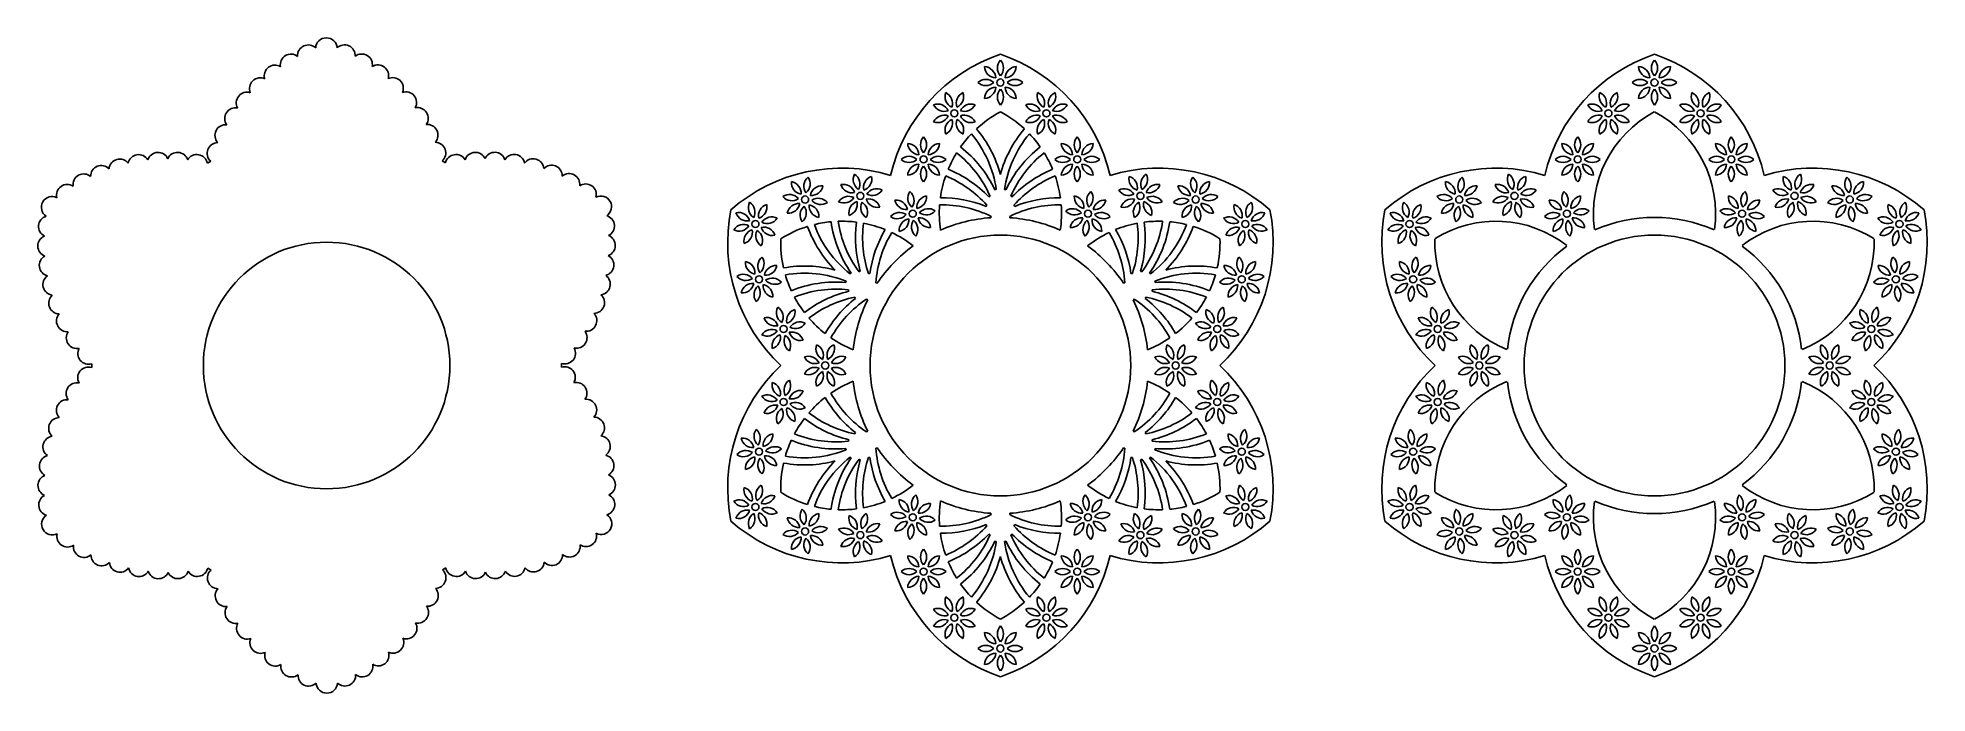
# Model space of a CAD drawing. Extents: x -453 to 81, y -70 to 115.
import ezdxf

# ---------------------------------------------------------------- set-up
doc = ezdxf.new("R2010")
doc.units = 0
doc.layers.get('0').update_dxf_attribs({"linetype": 'CONTINUOUS'})

msp = doc.modelspace()

# ---------------------------------------------------------------- linework, layer by layer
for p, q in [((-404.294744, 80.393192), (-405.230782, 79.851306)), ((-337.917516, 79.910886), (-338.854822, 80.450576)), ((-184.002483, 70.499831), (-184.330373, 70.281924)), ((-182.226307, 72.377425), (-182.60515, 72.263431)), ((-179.909152, 72.377425), (-179.530309, 72.263431)), ((-178.132976, 70.499831), (-177.805086, 70.281924)), ((-184.899695, 67.947736), (-185.124418, 67.629857)), ((-183.700726, 64.802322), (-183.776341, 64.423418)), ((-178.434733, 64.802322), (-178.359118, 64.423418)), ((-177.235764, 67.947736), (-177.011041, 67.629857)), ((-223.538347, 48.525907), (-223.250205, 48.796998)), ((-221.024216, 49.125323), (-220.671558, 49.300331)), ((-218.365431, 48.626285), (-217.977778, 48.661961)), ((-143.770028, 48.626285), (-144.157681, 48.661961)), ((-141.111243, 49.125323), (-141.463901, 49.300331)), ((-138.597111, 48.525907), (-138.885254, 48.796998)), ((-224.696925, 46.519191), (-224.787626, 46.134107)), ((-223.958969, 44.042182), (-223.934202, 43.649267)), ((-216.240907, 46.01524), (-215.874959, 45.891273)), ((-145.894552, 46.01524), (-146.2605, 45.891273)), ((-138.176489, 44.042182), (-138.201257, 43.649267)), ((-137.438533, 46.519191), (-137.347833, 46.134107)), ((-222.197397, 41.989126), (-222.034467, 41.63557)), ((-218.873904, 41.454756), (-218.583571, 41.19982)), ((-143.261555, 41.454756), (-143.551888, 41.19982)), ((-139.938062, 41.989126), (-140.100992, 41.63557)), ((-437.901046, 23.149979), (-437.899778, 22.068404)), ((-305.146591, 22.185369), (-305.147859, 23.266944)), ((-223.958969, 1.293166), (-223.934202, 1.686081)), ((-222.197397, 3.346222), (-222.034467, 3.699778)), ((-218.873904, 3.880591), (-218.583571, 4.135528)), ((-143.261555, 3.880591), (-143.551888, 4.135528)), ((-139.938062, 3.346222), (-140.100992, 3.699778)), ((-138.176489, 1.293166), (-138.201257, 1.686081)), ((-224.696925, -1.183844), (-224.787626, -0.79876)), ((-223.538347, -3.190559), (-223.250205, -3.46165)), ((-221.024216, -3.789976), (-220.671558, -3.964984)), ((-218.365431, -3.290937), (-217.977778, -3.326614)), ((-216.240907, -0.679892), (-215.874959, -0.555925)), ((-145.894552, -0.679892), (-146.2605, -0.555925)), ((-143.770028, -3.290937), (-144.157681, -3.326614)), ((-141.111243, -3.789976), (-141.463901, -3.964984)), ((-138.597111, -3.190559), (-138.885254, -3.46165)), ((-137.438533, -1.183844), (-137.347833, -0.79876)), ((-183.700726, -19.466975), (-183.776341, -19.088071)), ((-178.434733, -19.466975), (-178.359118, -19.088071)), ((-184.899695, -22.612389), (-185.124418, -22.29451)), ((-184.002483, -25.164484), (-184.330373, -24.946577)), ((-178.132976, -25.164484), (-177.805086, -24.946577)), ((-177.235764, -22.612389), (-177.011041, -22.29451)), ((-182.226307, -27.042077), (-182.60515, -26.928084)), ((-179.909152, -27.042077), (-179.530309, -26.928084)), ((-405.130121, -34.575539), (-404.192815, -35.115229)), ((-338.752893, -35.057844), (-337.816855, -34.515959))]:
    msp.add_line(p, q)
for centre, radius in [((-181.067729, 102.623076), 1), ((3.822588, 102.623076), 1), ((-194.085389, 93.924954), 1), ((-168.05007, 93.924954), 1), ((-9.195072, 93.924954), 1), ((16.840248, 93.924954), 1), ((-202.783511, 80.907294), 1), ((-159.351947, 80.907294), 1), ((-17.893194, 80.907294), 1), ((25.53837, 80.907294), 1), ((-236.269514, 69.569938), 1), ((-220.646829, 70.593903), 1), ((-141.488629, 70.593903), 1), ((-125.865944, 69.569938), 1), ((-51.379197, 69.569938), 1), ((-35.756512, 70.593903), 1), ((43.401688, 70.593903), 1), ((59.024373, 69.569938), 1), ((-205.829691, 65.556649), 1), ((-156.305768, 65.556649), 1), ((-20.939374, 65.556649), 1), ((28.584549, 65.556649), 1), ((-250.311139, 62.645375), 1), ((-181.067729, 22.667674), 36.843503), ((-111.82432, 62.645375), 1), ((-65.420822, 62.645375), 1), ((3.822588, 22.667674), 36.843503), ((73.065997, 62.645375), 1), ((-371.523819, 22.667674), 34.843503), ((-249.287174, 47.02269), 1), ((-112.848285, 47.02269), 1), ((-64.396857, 47.02269), 1), ((72.042033, 47.02269), 1), ((-242.362611, 32.981065), 1), ((-119.772848, 32.981065), 1), ((-57.472294, 32.981065), 1), ((65.11747, 32.981065), 1), ((-230.591652, 22.667674), 1), ((-131.543807, 22.667674), 1), ((-45.701335, 22.667674), 1), ((53.346511, 22.667674), 1), ((-242.362611, 12.354282), 1), ((-119.772848, 12.354282), 1), ((-57.472294, 12.354282), 1), ((65.11747, 12.354282), 1), ((-249.287174, -1.687342), 1), ((-112.848285, -1.687342), 1), ((-64.396857, -1.687342), 1), ((72.042033, -1.687342), 1), ((-250.311139, -17.310027), 1), ((-205.829691, -20.221301), 1), ((-156.305768, -20.221301), 1), ((-111.82432, -17.310027), 1), ((-65.420822, -17.310027), 1), ((-20.939374, -20.221301), 1), ((28.584549, -20.221301), 1), ((73.065997, -17.310027), 1), ((-236.269514, -24.23459), 1), ((-220.646829, -25.258555), 1), ((-141.488629, -25.258555), 1), ((-125.865944, -24.23459), 1), ((-51.379197, -24.23459), 1), ((-35.756512, -25.258555), 1), ((43.401688, -25.258555), 1), ((59.024373, -24.23459), 1), ((-202.783511, -35.571947), 1), ((-159.351947, -35.571947), 1), ((-17.893194, -35.571947), 1), ((25.53837, -35.571947), 1), ((-194.085389, -48.589606), 1), ((-168.05007, -48.589606), 1), ((-9.195072, -48.589606), 1), ((16.840248, -48.589606), 1), ((-181.067729, -57.287729), 1), ((3.822588, -57.287729), 1)]:
    msp.add_circle(centre, radius)
for centre, radius, start, end in [((-376.724468, 110.220138), 3.018297, 45.650628, 183.812821), ((-371.599429, 112.240746), 3.018297, 2.797281, 177.384249), ((-366.468015, 110.236386), 3.018297, 356.36871, 134.530903), ((-386.137959, 104.528037), 3.018297, 58.50777, 196.669964), ((-381.591044, 107.638413), 3.018297, 52.079199, 190.241392), ((-361.593283, 107.670092), 3.018297, 349.940138, 128.102331), ((-357.036536, 104.574138), 3.018297, 343.511567, 121.67376), ((-165.712353, 65.551918), 47.625533, 108.809279, 166.839994), ((-182.243753, 107.271347), 3.320433, 182.683451, 267.316549), ((-185.716, 103.7991), 3.320433, 2.683451, 87.316549), ((-178.61248, 106.741474), 3.320433, 137.683451, 222.316549), ((-196.423106, 65.551918), 47.625533, 13.160006, 71.190721), ((-183.522979, 106.741474), 3.320433, 317.683451, 42.316549), ((-176.419458, 103.7991), 3.320433, 92.683451, 177.316549), ((-179.891706, 107.271347), 3.320433, 272.683451, 357.316549), ((19.177964, 65.551918), 47.625533, 108.809279, 166.839994), ((2.646564, 107.271347), 3.320433, 182.683451, 267.316549), ((-0.825683, 103.7991), 3.320433, 2.683451, 87.316549), ((6.277838, 106.741474), 3.320433, 137.683451, 222.316549), ((-11.532789, 65.551918), 47.625533, 13.160006, 71.190721), ((1.367338, 106.741474), 3.320433, 317.683451, 42.316549), ((8.470859, 103.7991), 3.320433, 92.683451, 177.316549), ((4.998611, 107.271347), 3.320433, 272.683451, 357.316549), ((-390.308033, 100.928126), 3.018297, 64.936342, 203.098535), ((-352.855078, 100.987457), 3.018297, 337.082995, 115.245188), ((-185.186127, 100.167826), 3.320433, 47.683451, 132.316549), ((-185.186127, 105.078326), 3.320433, 227.683451, 312.316549), ((-176.949331, 100.167826), 3.320433, 47.683451, 132.316549), ((-176.949331, 105.078326), 3.320433, 227.683451, 312.316549), ((-0.29581, 100.167826), 3.320433, 47.683451, 132.316549), ((-0.29581, 105.078326), 3.320433, 227.683451, 312.316549), ((7.940986, 100.167826), 3.320433, 47.683451, 132.316549), ((7.940986, 105.078326), 3.320433, 227.683451, 312.316549), ((-394.048823, 96.88395), 3.018297, 71.364913, 209.527106), ((-349.101493, 96.955153), 3.018297, 330.654424, 108.816617), ((-198.829876, 93.232642), 3.320433, 25.183451, 109.816549), ((-196.950709, 97.769352), 3.320433, 205.183451, 289.816549), ((-193.393077, 98.669441), 3.320433, 160.183451, 244.816549), ((-197.929787, 96.790274), 3.320433, 340.183451, 64.816549), ((-190.240991, 96.790274), 3.320433, 115.183451, 199.816549), ((-194.777701, 98.669441), 3.320433, 295.183451, 19.816549), ((-189.340902, 93.232642), 3.320433, 70.183451, 154.816549), ((-191.220069, 97.769352), 3.320433, 250.183451, 334.816549), ((-182.243753, 97.974805), 3.320433, 92.683451, 177.316549), ((-185.716, 101.447053), 3.320433, 272.683451, 357.316549), ((-178.61248, 98.504678), 3.320433, 137.683451, 222.316549), ((-183.522979, 98.504678), 3.320433, 317.683451, 42.316549), ((-179.891706, 97.974805), 3.320433, 2.683451, 87.316549), ((-176.419458, 101.447053), 3.320433, 182.683451, 267.316549), ((-172.794557, 93.232642), 3.320433, 25.183451, 109.816549), ((-170.91539, 97.769352), 3.320433, 205.183451, 289.816549), ((-167.357757, 98.669441), 3.320433, 160.183451, 244.816549), ((-171.894467, 96.790274), 3.320433, 340.183451, 64.816549), ((-164.205672, 96.790274), 3.320433, 115.183451, 199.816549), ((-168.742382, 98.669441), 3.320433, 295.183451, 19.816549), ((-163.305583, 93.232642), 3.320433, 70.183451, 154.816549), ((-165.184749, 97.769352), 3.320433, 250.183451, 334.816549), ((-13.939559, 93.232642), 3.320433, 25.183451, 109.816549), ((-12.060392, 97.769352), 3.320433, 205.183451, 289.816549), ((-8.50276, 98.669441), 3.320433, 160.183451, 244.816549), ((-13.03947, 96.790274), 3.320433, 340.183451, 64.816549), ((-5.350674, 96.790274), 3.320433, 115.183451, 199.816549), ((-9.887384, 98.669441), 3.320433, 295.183451, 19.816549), ((-4.450585, 93.232642), 3.320433, 70.183451, 154.816549), ((-6.329752, 97.769352), 3.320433, 250.183451, 334.816549), ((2.646564, 97.974805), 3.320433, 92.683451, 177.316549), ((-0.825683, 101.447053), 3.320433, 272.683451, 357.316549), ((6.277838, 98.504678), 3.320433, 137.683451, 222.316549), ((1.367338, 98.504678), 3.320433, 317.683451, 42.316549), ((8.470859, 101.447053), 3.320433, 182.683451, 267.316549), ((4.998611, 97.974805), 3.320433, 2.683451, 87.316549), ((13.974927, 97.769352), 3.320433, 205.183451, 289.816549), ((12.095761, 93.232642), 3.320433, 25.183451, 109.816549), ((17.53256, 98.669441), 3.320433, 160.183451, 244.816549), ((12.99585, 96.790274), 3.320433, 340.183451, 64.816549), ((20.684645, 96.790274), 3.320433, 115.183451, 199.816549), ((16.147935, 98.669441), 3.320433, 295.183451, 19.816549), ((21.584735, 93.232642), 3.320433, 70.183451, 154.816549), ((19.705568, 97.769352), 3.320433, 250.183451, 334.816549), ((-397.313289, 92.446367), 3.018297, 77.793485, 215.955678), ((-345.822985, 92.527936), 3.018297, 324.225852, 102.388046), ((-196.950709, 90.080556), 3.320433, 70.183451, 154.816549), ((-198.829876, 94.617266), 3.320433, 250.183451, 334.816549), ((-193.393077, 89.180467), 3.320433, 115.183451, 199.816549), ((-197.929787, 91.059634), 3.320433, 295.183451, 19.816549), ((-190.240991, 91.059634), 3.320433, 160.183451, 244.816549), ((-194.777701, 89.180467), 3.320433, 340.183451, 64.816549), ((-191.220069, 90.080556), 3.320433, 25.183451, 109.816549), ((-189.340902, 94.617266), 3.320433, 205.183451, 289.816549), ((-165.712353, 65.551918), 32.625533, 118.076835, 132.694568), ((-196.423106, 65.551918), 32.625533, 47.47379, 61.923165), ((-170.91539, 90.080556), 3.320433, 70.183451, 154.816549), ((-172.794557, 94.617266), 3.320433, 250.183451, 334.816549), ((-167.357757, 89.180467), 3.320433, 115.183451, 199.816549), ((-171.894467, 91.059634), 3.320433, 295.183451, 19.816549), ((-164.205672, 91.059634), 3.320433, 160.183451, 244.816549), ((-168.742382, 89.180467), 3.320433, 340.183451, 64.816549), ((-163.305583, 94.617266), 3.320433, 205.183451, 289.816549), ((-165.184749, 90.080556), 3.320433, 25.183451, 109.816549), ((-12.060392, 90.080556), 3.320433, 70.183451, 154.816549), ((-13.939559, 94.617266), 3.320433, 250.183451, 334.816549), ((19.177964, 65.551918), 32.625533, 118.170844, 187.914636), ((-8.50276, 89.180467), 3.320433, 115.183451, 199.816549), ((-13.03947, 91.059634), 3.320433, 295.183451, 19.816549), ((-5.350674, 91.059634), 3.320433, 160.183451, 244.816549), ((-9.887384, 89.180467), 3.320433, 340.183451, 64.816549), ((-6.329752, 90.080556), 3.320433, 25.183451, 109.816549), ((-4.450585, 94.617266), 3.320433, 205.183451, 289.816549), ((-11.532789, 65.551918), 32.625533, 352.085364, 61.829156), ((13.974927, 90.080556), 3.320433, 70.183451, 154.816549), ((12.095761, 94.617266), 3.320433, 250.183451, 334.816549), ((17.53256, 89.180467), 3.320433, 115.183451, 199.816549), ((12.99585, 91.059634), 3.320433, 295.183451, 19.816549), ((20.684645, 91.059634), 3.320433, 160.183451, 244.816549), ((16.147935, 89.180467), 3.320433, 340.183451, 64.816549), ((19.705568, 90.080556), 3.320433, 25.183451, 109.816549), ((21.584735, 94.617266), 3.320433, 205.183451, 289.816549), ((-402.25554, 82.618448), 3.018297, 90.650628, 227.498152), ((-400.060376, 87.671183), 3.018297, 84.222056, 222.384249), ((-343.060782, 87.761479), 3.018297, 317.797281, 95.959474), ((-340.849621, 82.715724), 3.018297, 311.36871, 89.530903), ((-200.328262, 85.025692), 3.320433, 137.683451, 222.316549), ((-205.238761, 85.025692), 3.320433, 317.683451, 42.316549), ((-165.712353, 65.551918), 32.625533, 136.217848, 144.649327), ((-213.52368, 67.833328), 31.625533, 8.261104, 39.915602), ((-213.52368, 67.833328), 33.625533, 15.156029, 40.186188), ((-148.611779, 67.833328), 33.625533, 139.97667, 164.843971), ((-148.611779, 67.833328), 31.625533, 140.084398, 171.738896), ((-174.438207, 89.522201), 0.1, 319.97667, 47.47379), ((-196.423106, 65.551918), 32.625533, 35.350673, 43.782152), ((-156.896698, 85.025692), 3.320433, 137.683451, 222.316549), ((-161.807197, 85.025692), 3.320433, 317.683451, 42.316549), ((-15.437944, 85.025692), 3.320433, 137.683451, 222.316549), ((-20.348444, 85.025692), 3.320433, 317.683451, 42.316549), ((27.993619, 85.025692), 3.320433, 137.683451, 222.316549), ((23.08312, 85.025692), 3.320433, 317.683451, 42.316549), ((-430.01637, 77.995169), 3.018297, 37.082995, 175.245188), ((-424.6475, 79.229717), 3.018297, 30.654424, 168.816617), ((-419.174163, 79.85538), 3.018297, 24.225852, 162.388046), ((-413.665189, 79.864289), 3.018297, 17.797281, 155.959474), ((-408.189857, 79.256334), 3.018297, 11.36871, 149.530903), ((-334.970786, 79.257512), 3.018297, 30.650628, 167.498152), ((-329.497407, 79.882812), 3.018297, 24.222056, 162.384249), ((-323.988432, 79.891357), 3.018297, 17.793485, 155.955678), ((-318.51314, 79.283038), 3.018297, 11.364913, 149.527106), ((-313.140386, 78.065507), 3.018297, 4.936342, 143.098535), ((-206.901909, 78.452045), 3.320433, 47.683451, 132.316549), ((-206.901909, 83.362544), 3.320433, 227.683451, 312.316549), ((-203.959535, 85.555565), 3.320433, 182.683451, 267.316549), ((-207.431782, 82.083318), 3.320433, 2.683451, 87.316549), ((-198.13524, 82.083318), 3.320433, 92.683451, 177.316549), ((-201.607488, 85.555565), 3.320433, 272.683451, 357.316549), ((-198.665113, 78.452045), 3.320433, 47.683451, 132.316549), ((-198.665113, 83.362544), 3.320433, 227.683451, 312.316549), ((-165.712353, 65.551918), 32.625533, 148.173286, 157.355188), ((-213.022492, 57.929493), 31.625533, 23.420383, 51.725128), ((-213.022492, 57.929493), 33.625533, 25.231798, 52.004424), ((-149.112967, 57.929493), 33.625533, 127.995576, 154.768202), ((-149.112967, 57.929493), 31.625533, 128.274872, 156.579617), ((-196.423106, 65.551918), 32.625533, 22.644812, 31.826714), ((-163.470345, 78.452045), 3.320433, 47.683451, 132.316549), ((-163.470345, 83.362544), 3.320433, 227.683451, 312.316549), ((-160.527971, 85.555565), 3.320433, 182.683451, 267.316549), ((-164.000218, 82.083318), 3.320433, 2.683451, 87.316549), ((-154.703677, 82.083318), 3.320433, 92.683451, 177.316549), ((-158.175924, 85.555565), 3.320433, 272.683451, 357.316549), ((-155.233549, 78.452045), 3.320433, 47.683451, 132.316549), ((-155.233549, 83.362544), 3.320433, 227.683451, 312.316549), ((-22.011592, 78.452045), 3.320433, 47.683451, 132.316549), ((-22.011592, 83.362544), 3.320433, 227.683451, 312.316549), ((-22.541465, 82.083318), 3.320433, 2.683451, 87.316549), ((-19.069217, 85.555565), 3.320433, 182.683451, 267.316549), ((-13.244923, 82.083318), 3.320433, 92.683451, 177.316549), ((-16.717171, 85.555565), 3.320433, 272.683451, 357.316549), ((-13.774796, 78.452045), 3.320433, 47.683451, 132.316549), ((-13.774796, 83.362544), 3.320433, 227.683451, 312.316549), ((21.419972, 78.452045), 3.320433, 47.683451, 132.316549), ((21.419972, 83.362544), 3.320433, 227.683451, 312.316549), ((24.362346, 85.555565), 3.320433, 182.683451, 267.316549), ((20.890099, 82.083318), 3.320433, 2.683451, 87.316549), ((30.186641, 82.083318), 3.320433, 92.683451, 177.316549), ((26.714393, 85.555565), 3.320433, 272.683451, 357.316549), ((29.656768, 78.452045), 3.320433, 47.683451, 132.316549), ((29.656768, 83.362544), 3.320433, 227.683451, 312.316549), ((-440.172805, 73.768979), 3.018297, 49.940138, 188.102331), ((-435.213256, 76.16726), 3.018297, 43.511567, 181.67376), ((-307.937735, 76.254073), 3.018297, 358.50777, 136.669964), ((-302.970613, 73.871516), 3.018297, 352.079199, 130.241392), ((-225.884262, 30.811649), 47.625533, 73.160006, 131.190721), ((-233.297711, 73.332628), 3.320433, 130.183451, 214.816549), ((-238.1662, 73.973577), 3.320433, 310.183451, 34.816549), ((-219.34116, 75.207435), 3.320433, 152.683451, 237.316549), ((-224.084338, 73.936504), 3.320433, 332.683451, 57.316549), ((-216.461322, 72.932915), 3.320433, 107.683451, 192.316549), ((-220.713939, 75.388165), 3.320433, 287.683451, 12.316549), ((-203.959535, 76.259023), 3.320433, 92.683451, 177.316549), ((-207.431782, 79.731271), 3.320433, 272.683451, 357.316549), ((-200.328262, 76.788896), 3.320433, 137.683451, 222.316549), ((-205.238761, 76.788896), 3.320433, 317.683451, 42.316549), ((-198.13524, 79.731271), 3.320433, 182.683451, 267.316549), ((-201.607488, 76.259023), 3.320433, 2.683451, 87.316549), ((-165.712353, 65.551918), 32.625533, 160.869263, 172.039289), ((-208.602623, 47.011034), 31.625533, 41.454033, 67.57063), ((-208.602623, 47.011034), 33.625533, 43.793408, 67.662342), ((-153.532836, 47.011034), 33.625533, 112.337658, 136.206592), ((-153.532836, 47.011034), 31.625533, 112.42937, 138.545967), ((-196.423106, 65.551918), 32.625533, 7.960711, 19.130737), ((-160.527971, 76.259023), 3.320433, 92.683451, 177.316549), ((-164.000218, 79.731271), 3.320433, 272.683451, 357.316549), ((-156.896698, 76.788896), 3.320433, 137.683451, 222.316549), ((-161.807197, 76.788896), 3.320433, 317.683451, 42.316549), ((-154.703677, 79.731271), 3.320433, 182.683451, 267.316549), ((-158.175924, 76.259023), 3.320433, 2.683451, 87.316549), ((-136.251196, 30.811649), 47.625533, 48.809279, 106.839994), ((-141.42152, 75.388165), 3.320433, 167.683451, 252.316549), ((-145.674137, 72.932915), 3.320433, 347.683451, 72.316549), ((-138.051121, 73.936504), 3.320433, 122.683451, 207.316549), ((-142.794299, 75.207435), 3.320433, 302.683451, 27.316549), ((-123.969258, 73.973577), 3.320433, 145.183451, 229.816549), ((-128.837748, 73.332628), 3.320433, 325.183451, 49.816549), ((-40.993945, 30.811649), 47.625533, 73.160006, 131.190721), ((-48.407394, 73.332628), 3.320433, 130.183451, 214.816549), ((-53.275883, 73.973577), 3.320433, 310.183451, 34.816549), ((-34.450843, 75.207435), 3.320433, 152.683451, 237.316549), ((-39.194021, 73.936504), 3.320433, 332.683451, 57.316549), ((-31.571004, 72.932915), 3.320433, 107.683451, 192.316549), ((-35.823622, 75.388165), 3.320433, 287.683451, 12.316549), ((-19.069217, 76.259023), 3.320433, 92.683451, 177.316549), ((-22.541465, 79.731271), 3.320433, 272.683451, 357.316549), ((-15.437944, 76.788896), 3.320433, 137.683451, 222.316549), ((-20.348444, 76.788896), 3.320433, 317.683451, 42.316549), ((-16.717171, 76.259023), 3.320433, 2.683451, 87.316549), ((-13.244923, 79.731271), 3.320433, 182.683451, 267.316549), ((24.362346, 76.259023), 3.320433, 92.683451, 177.316549), ((20.890099, 79.731271), 3.320433, 272.683451, 357.316549), ((27.993619, 76.788896), 3.320433, 137.683451, 222.316549), ((23.08312, 76.788896), 3.320433, 317.683451, 42.316549), ((30.186641, 79.731271), 3.320433, 182.683451, 267.316549), ((26.714393, 76.259023), 3.320433, 2.683451, 87.316549), ((48.639121, 30.811649), 47.625533, 48.809279, 106.839994), ((43.468797, 75.388165), 3.320433, 167.683451, 252.316549), ((39.21618, 72.932915), 3.320433, 347.683451, 72.316549), ((46.839197, 73.936504), 3.320433, 122.683451, 207.316549), ((42.096018, 75.207435), 3.320433, 302.683451, 27.316549), ((60.921059, 73.973577), 3.320433, 145.183451, 229.816549), ((56.052569, 73.332628), 3.320433, 325.183451, 49.816549), ((-449.13418, 67.388729), 3.018297, 62.797281, 237.384249), ((-444.832646, 70.830484), 3.018297, 56.36871, 194.530903), ((-298.301485, 70.9478), 3.018297, 345.650628, 123.812821), ((-293.989068, 67.519691), 3.018297, 302.797281, 117.384249), ((-240.673153, 67.673252), 3.320433, 40.183451, 124.816549), ((-240.032204, 72.541742), 3.320433, 220.183451, 304.816549), ((-236.828756, 74.331944), 3.320433, 175.183451, 259.816549), ((-240.724517, 71.342621), 3.320433, 355.183451, 79.816549), ((-231.507508, 70.129179), 3.320433, 85.183451, 169.816549), ((-234.496831, 74.02494), 3.320433, 265.183451, 349.816549), ((-232.506824, 66.598134), 3.320433, 40.183451, 124.816549), ((-223.989431, 67.156394), 3.320433, 62.683451, 147.316549), ((-225.260362, 71.899572), 3.320433, 242.683451, 327.316549), ((-222.985842, 74.77941), 3.320433, 197.683451, 282.316549), ((-225.441091, 70.526793), 3.320433, 17.683451, 102.316549), ((-218.307817, 66.408395), 3.320433, 17.683451, 102.316549), ((-215.852567, 70.661013), 3.320433, 197.683451, 282.316549), ((-216.033297, 69.288234), 3.320433, 62.683451, 147.316549), ((-217.304228, 74.031412), 3.320433, 242.683451, 327.316549), ((-210.591697, 66.11589), 3.320433, 10.183451, 94.816549), ((-203.933005, 69.960288), 3.320433, 145.183451, 229.816549), ((-208.801494, 69.319339), 3.320433, 325.183451, 49.816549), ((-201.374688, 67.329332), 3.320433, 100.183451, 184.816549), ((-205.270449, 70.318655), 3.320433, 280.183451, 4.816549), ((-197.70474, 36.446336), 33.625533, 68.029447, 90.543125), ((-164.430719, 36.446336), 33.625533, 89.456875, 111.970553), ((-156.865009, 70.318655), 3.320433, 175.183451, 259.816549), ((-160.76077, 67.329332), 3.320433, 355.183451, 79.816549), ((-153.333964, 69.319339), 3.320433, 130.183451, 214.816549), ((-158.202454, 69.960288), 3.320433, 310.183451, 34.816549), ((-151.543762, 66.11589), 3.320433, 85.183451, 169.816549), ((-146.102162, 69.288234), 3.320433, 32.683451, 117.316549), ((-144.831231, 74.031412), 3.320433, 212.683451, 297.316549), ((-143.827642, 66.408395), 3.320433, 77.683451, 162.316549), ((-146.282892, 70.661013), 3.320433, 257.683451, 342.316549), ((-136.694367, 70.526793), 3.320433, 77.683451, 162.316549), ((-139.149617, 74.77941), 3.320433, 257.683451, 342.316549), ((-138.146028, 67.156394), 3.320433, 32.683451, 117.316549), ((-136.875097, 71.899572), 3.320433, 212.683451, 297.316549), ((-129.628634, 66.598134), 3.320433, 55.183451, 139.816549), ((-127.638628, 74.02494), 3.320433, 190.183451, 274.816549), ((-130.62795, 70.129179), 3.320433, 10.183451, 94.816549), ((-121.410942, 71.342621), 3.320433, 100.183451, 184.816549), ((-125.306703, 74.331944), 3.320433, 280.183451, 4.816549), ((-122.103254, 72.541742), 3.320433, 235.183451, 319.816549), ((-121.462305, 67.673252), 3.320433, 55.183451, 139.816549), ((-55.782836, 67.673252), 3.320433, 40.183451, 124.816549), ((-55.141887, 72.541742), 3.320433, 220.183451, 304.816549), ((-51.938438, 74.331944), 3.320433, 175.183451, 259.816549), ((-55.8342, 71.342621), 3.320433, 355.183451, 79.816549), ((-46.617191, 70.129179), 3.320433, 85.183451, 169.816549), ((-49.606514, 74.02494), 3.320433, 265.183451, 349.816549), ((-47.616507, 66.598134), 3.320433, 40.183451, 124.816549), ((-39.099114, 67.156394), 3.320433, 62.683451, 147.316549), ((-40.370044, 71.899572), 3.320433, 242.683451, 327.316549), ((-40.550774, 70.526793), 3.320433, 17.683451, 102.316549), ((-38.095524, 74.77941), 3.320433, 197.683451, 282.316549), ((-33.4175, 66.408395), 3.320433, 17.683451, 102.316549), ((-30.96225, 70.661013), 3.320433, 197.683451, 282.316549), ((-31.14298, 69.288234), 3.320433, 62.683451, 147.316549), ((-32.413911, 74.031412), 3.320433, 242.683451, 327.316549), ((-25.70138, 66.11589), 3.320433, 10.183451, 94.816549), ((-19.042688, 69.960288), 3.320433, 145.183451, 229.816549), ((-23.911177, 69.319339), 3.320433, 325.183451, 49.816549), ((-16.484371, 67.329332), 3.320433, 100.183451, 184.816549), ((-20.380132, 70.318655), 3.320433, 280.183451, 4.816549), ((28.025308, 70.318655), 3.320433, 175.183451, 259.816549), ((24.129547, 67.329332), 3.320433, 355.183451, 79.816549), ((31.556353, 69.319339), 3.320433, 130.183451, 214.816549), ((26.687863, 69.960288), 3.320433, 310.183451, 34.816549), ((33.346555, 66.11589), 3.320433, 85.183451, 169.816549), ((38.788155, 69.288234), 3.320433, 32.683451, 117.316549), ((40.059086, 74.031412), 3.320433, 212.683451, 297.316549), ((41.062675, 66.408395), 3.320433, 77.683451, 162.316549), ((38.607426, 70.661013), 3.320433, 257.683451, 342.316549), ((48.19595, 70.526793), 3.320433, 77.683451, 162.316549), ((45.7407, 74.77941), 3.320433, 257.683451, 342.316549), ((46.744289, 67.156394), 3.320433, 32.683451, 117.316549), ((48.01522, 71.899572), 3.320433, 212.683451, 297.316549), ((55.261683, 66.598134), 3.320433, 55.183451, 139.816549), ((57.251689, 74.02494), 3.320433, 190.183451, 274.816549), ((54.262367, 70.129179), 3.320433, 10.183451, 94.816549), ((63.479375, 71.342621), 3.320433, 100.183451, 184.816549), ((59.583614, 74.331944), 3.320433, 280.183451, 4.816549), ((62.787063, 72.541742), 3.320433, 235.183451, 319.816549), ((63.428012, 67.673252), 3.320433, 55.183451, 139.816549), ((-449.946801, 61.940012), 3.018297, 105.650628, 243.812821), ((-293.159188, 62.073576), 3.018297, 296.36871, 74.530903), ((-210.528886, 57.407942), 47.625533, 168.809279, 226.839994), ((-255.105401, 62.578265), 3.320433, 17.683451, 102.316549), ((-252.650151, 66.830883), 3.320433, 197.683451, 282.316549), ((-249.00547, 67.258907), 3.320433, 152.683451, 237.316549), ((-253.748648, 65.987977), 3.320433, 332.683451, 57.316549), ((-246.125631, 64.984387), 3.320433, 107.683451, 192.316549), ((-250.378249, 67.439637), 3.320433, 287.683451, 12.316549), ((-245.697607, 61.339706), 3.320433, 62.683451, 147.316549), ((-246.968537, 66.082884), 3.320433, 242.683451, 327.316549), ((-238.042198, 65.114936), 3.320433, 85.183451, 169.816549), ((-241.03152, 69.010697), 3.320433, 265.183451, 349.816549), ((-234.372828, 65.166299), 3.320433, 130.183451, 214.816549), ((-239.241318, 65.807248), 3.320433, 310.183451, 34.816549), ((-231.814512, 67.797255), 3.320433, 175.183451, 259.816549), ((-235.710273, 64.807932), 3.320433, 355.183451, 79.816549), ((-231.865875, 71.466624), 3.320433, 220.183451, 304.816549), ((-220.57972, 65.799641), 3.320433, 107.683451, 192.316549), ((-224.832337, 68.25489), 3.320433, 287.683451, 12.316549), ((-217.20932, 67.251301), 3.320433, 152.683451, 237.316549), ((-221.952499, 65.980371), 3.320433, 332.683451, 57.316549), ((-210.23333, 67.453335), 3.320433, 235.183451, 319.816549), ((-209.592381, 62.584845), 3.320433, 55.183451, 139.816549), ((-207.602374, 70.011651), 3.320433, 190.183451, 274.816549), ((-201.067685, 64.997408), 3.320433, 190.183451, 274.816549), ((-204.057007, 61.101647), 3.320433, 10.183451, 94.816549), ((-202.067001, 68.528453), 3.320433, 235.183451, 319.816549), ((-201.426052, 63.659963), 3.320433, 55.183451, 139.816549), ((-165.712353, 65.551918), 32.625533, 175.578142, 188.147036), ((-197.70474, 36.446336), 31.625533, 63.716871, 90.971175), ((-181.067729, 22.667674), 41.843503, 93.711463, 113.882545), ((-164.430719, 36.446336), 31.625533, 89.028825, 116.283129), ((-181.067729, 22.667674), 41.843503, 66.117455, 86.288537), ((-196.423106, 65.551918), 32.625533, 351.852964, 4.421858), ((-160.709407, 63.659963), 3.320433, 40.183451, 124.816549), ((-160.068458, 68.528453), 3.320433, 220.183451, 304.816549), ((-158.078451, 61.101647), 3.320433, 85.183451, 169.816549), ((-161.067774, 64.997408), 3.320433, 265.183451, 349.816549), ((-154.533085, 70.011651), 3.320433, 265.183451, 349.816549), ((-152.543078, 62.584845), 3.320433, 40.183451, 124.816549), ((-151.902129, 67.453335), 3.320433, 220.183451, 304.816549), ((-140.18296, 65.980371), 3.320433, 122.683451, 207.316549), ((-144.926138, 67.251301), 3.320433, 302.683451, 27.316549), ((-137.303122, 68.25489), 3.320433, 167.683451, 252.316549), ((-141.555739, 65.799641), 3.320433, 347.683451, 72.316549), ((-130.269583, 71.466624), 3.320433, 235.183451, 319.816549), ((-126.425186, 64.807932), 3.320433, 100.183451, 184.816549), ((-130.320947, 67.797255), 3.320433, 280.183451, 4.816549), ((-122.894141, 65.807248), 3.320433, 145.183451, 229.816549), ((-127.76263, 65.166299), 3.320433, 325.183451, 49.816549), ((-124.093261, 65.114936), 3.320433, 10.183451, 94.816549), ((-121.103938, 69.010697), 3.320433, 190.183451, 274.816549), ((-151.606573, 57.407942), 47.625533, 313.160006, 11.190721), ((-116.437852, 61.339706), 3.320433, 32.683451, 117.316549), ((-115.166921, 66.082884), 3.320433, 212.683451, 297.316549), ((-111.75721, 67.439637), 3.320433, 167.683451, 252.316549), ((-116.009827, 64.984387), 3.320433, 347.683451, 72.316549), ((-108.386811, 65.987977), 3.320433, 122.683451, 207.316549), ((-113.129989, 67.258907), 3.320433, 302.683451, 27.316549), ((-107.030058, 62.578265), 3.320433, 77.683451, 162.316549), ((-109.485307, 66.830883), 3.320433, 257.683451, 342.316549), ((-25.638568, 57.407942), 47.625533, 168.809279, 226.839994), ((-70.215084, 62.578265), 3.320433, 17.683451, 102.316549), ((-67.759834, 66.830883), 3.320433, 197.683451, 282.316549), ((-64.115152, 67.258907), 3.320433, 152.683451, 237.316549), ((-68.858331, 65.987977), 3.320433, 332.683451, 57.316549), ((-61.235314, 64.984387), 3.320433, 107.683451, 192.316549), ((-65.487931, 67.439637), 3.320433, 287.683451, 12.316549), ((-60.807289, 61.339706), 3.320433, 62.683451, 147.316549), ((-62.07822, 66.082884), 3.320433, 242.683451, 327.316549), ((-53.151881, 65.114936), 3.320433, 85.183451, 169.816549), ((-56.141203, 69.010697), 3.320433, 265.183451, 349.816549), ((-49.482511, 65.166299), 3.320433, 130.183451, 214.816549), ((-54.351001, 65.807248), 3.320433, 310.183451, 34.816549), ((-46.924195, 67.797255), 3.320433, 175.183451, 259.816549), ((-50.819956, 64.807932), 3.320433, 355.183451, 79.816549), ((-46.975558, 71.466624), 3.320433, 220.183451, 304.816549), ((-35.689402, 65.799641), 3.320433, 107.683451, 192.316549), ((-39.94202, 68.25489), 3.320433, 287.683451, 12.316549), ((-32.319003, 67.251301), 3.320433, 152.683451, 237.316549), ((-37.062181, 65.980371), 3.320433, 332.683451, 57.316549), ((-24.702064, 62.584845), 3.320433, 55.183451, 139.816549), ((-25.343012, 67.453335), 3.320433, 235.183451, 319.816549), ((-22.712057, 70.011651), 3.320433, 190.183451, 274.816549), ((-19.16669, 61.101647), 3.320433, 10.183451, 94.816549), ((-16.177367, 64.997408), 3.320433, 190.183451, 274.816549), ((-16.535735, 63.659963), 3.320433, 55.183451, 139.816549), ((-17.176683, 68.528453), 3.320433, 235.183451, 319.816549), ((3.822588, 22.667674), 41.843503, 66.298164, 113.701836), ((24.18091, 63.659963), 3.320433, 40.183451, 124.816549), ((24.821859, 68.528453), 3.320433, 220.183451, 304.816549), ((26.811866, 61.101647), 3.320433, 85.183451, 169.816549), ((23.822543, 64.997408), 3.320433, 265.183451, 349.816549), ((30.357233, 70.011651), 3.320433, 265.183451, 349.816549), ((32.347239, 62.584845), 3.320433, 40.183451, 124.816549), ((32.988188, 67.453335), 3.320433, 220.183451, 304.816549), ((44.707357, 65.980371), 3.320433, 122.683451, 207.316549), ((39.964179, 67.251301), 3.320433, 302.683451, 27.316549), ((47.587195, 68.25489), 3.320433, 167.683451, 252.316549), ((43.334578, 65.799641), 3.320433, 347.683451, 72.316549), ((54.620734, 71.466624), 3.320433, 235.183451, 319.816549), ((58.465132, 64.807932), 3.320433, 100.183451, 184.816549), ((54.56937, 67.797255), 3.320433, 280.183451, 4.816549), ((61.996176, 65.807248), 3.320433, 145.183451, 229.816549), ((57.127687, 65.166299), 3.320433, 325.183451, 49.816549), ((60.797056, 65.114936), 3.320433, 10.183451, 94.816549), ((63.786379, 69.010697), 3.320433, 190.183451, 274.816549), ((33.283744, 57.407942), 47.625533, 313.160006, 11.190721), ((68.452465, 61.339706), 3.320433, 32.683451, 117.316549), ((69.723396, 66.082884), 3.320433, 212.683451, 297.316549), ((73.133107, 67.439637), 3.320433, 167.683451, 252.316549), ((68.88049, 64.984387), 3.320433, 347.683451, 72.316549), ((76.503506, 65.987977), 3.320433, 122.683451, 207.316549), ((71.760328, 67.258907), 3.320433, 302.683451, 27.316549), ((77.86026, 62.578265), 3.320433, 77.683451, 162.316549), ((75.40501, 66.830883), 3.320433, 257.683451, 342.316549), ((-450.14425, 56.43457), 3.018297, 112.079199, 250.241392), ((-292.944297, 56.568787), 3.018297, 289.940138, 68.102331), ((-253.653741, 59.207866), 3.320433, 62.683451, 147.316549), ((-254.924671, 63.951044), 3.320433, 242.683451, 327.316549), ((-250.244029, 57.851113), 3.320433, 107.683451, 192.316549), ((-254.496647, 60.306363), 3.320433, 287.683451, 12.316549), ((-246.87363, 59.302773), 3.320433, 152.683451, 237.316549), ((-251.616808, 58.031843), 3.320433, 332.683451, 57.316549), ((-247.972127, 58.459867), 3.320433, 17.683451, 102.316549), ((-245.516877, 62.712485), 3.320433, 197.683451, 282.316549), ((-225.884262, 30.811649), 32.625533, 107.47379, 121.923165), ((-235.650687, 61.836272), 0.1, 19.97667, 107.47379), ((-203.954359, 73.358179), 33.625533, 199.97667, 224.843971), ((-203.954359, 73.358179), 31.625533, 200.084398, 231.738896), ((-225.884262, 30.811649), 32.625533, 95.350673, 103.782152), ((-195.627979, 67.972219), 33.625533, 187.995576, 214.768202), ((-225.884262, 30.811649), 32.625533, 82.644812, 91.826714), ((-195.627979, 67.972219), 31.625533, 188.274872, 216.579617), ((-188.382251, 58.685271), 33.625533, 172.337658, 196.206592), ((-188.382251, 58.685271), 31.625533, 172.42937, 198.545967), ((-225.884262, 30.811649), 32.625533, 67.960711, 79.130737), ((-184.681896, 43.965079), 33.625533, 149.456875, 171.970553), ((-184.681896, 43.965079), 31.625533, 149.028825, 176.283129), ((-225.884262, 30.811649), 32.625533, 51.852964, 64.421858), ((-206.388932, 60.794643), 3.320433, 100.183451, 184.816549), ((-210.284693, 63.783966), 3.320433, 280.183451, 4.816549), ((-202.857887, 61.793959), 3.320433, 145.183451, 229.816549), ((-207.726377, 61.15301), 3.320433, 325.183451, 49.816549), ((-154.409082, 61.15301), 3.320433, 130.183451, 214.816549), ((-159.277572, 61.793959), 3.320433, 310.183451, 34.816549), ((-136.251196, 30.811649), 32.625533, 115.578142, 128.147036), ((-151.850766, 63.783966), 3.320433, 175.183451, 259.816549), ((-155.746527, 60.794643), 3.320433, 355.183451, 79.816549), ((-177.453563, 43.965079), 31.625533, 3.716871, 30.971175), ((-177.453563, 43.965079), 33.625533, 8.029447, 30.543125), ((-136.251196, 30.811649), 32.625533, 100.869263, 112.039289), ((-173.753208, 58.685271), 31.625533, 341.454033, 7.57063), ((-173.753208, 58.685271), 33.625533, 343.793408, 7.662342), ((-166.50748, 67.972219), 31.625533, 323.420383, 351.725128), ((-136.251196, 30.811649), 32.625533, 88.173286, 97.355188), ((-166.50748, 67.972219), 33.625533, 325.231798, 352.004424), ((-158.1811, 73.358179), 31.625533, 308.261104, 339.915602), ((-158.1811, 73.358179), 33.625533, 315.156029, 340.186188), ((-136.251196, 30.811649), 32.625533, 76.217848, 84.649327), ((-136.251196, 30.811649), 32.625533, 58.076835, 72.694568), ((-114.163332, 58.459867), 3.320433, 77.683451, 162.316549), ((-116.618582, 62.712485), 3.320433, 257.683451, 342.316549), ((-110.51865, 58.031843), 3.320433, 122.683451, 207.316549), ((-115.261829, 59.302773), 3.320433, 302.683451, 27.316549), ((-107.638812, 60.306363), 3.320433, 167.683451, 252.316549), ((-111.891429, 57.851113), 3.320433, 347.683451, 72.316549), ((-108.481718, 59.207866), 3.320433, 32.683451, 117.316549), ((-107.210787, 63.951044), 3.320433, 212.683451, 297.316549), ((-68.763423, 59.207866), 3.320433, 62.683451, 147.316549), ((-70.034354, 63.951044), 3.320433, 242.683451, 327.316549), ((-65.353712, 57.851113), 3.320433, 107.683451, 192.316549), ((-69.606329, 60.306363), 3.320433, 287.683451, 12.316549), ((-61.983313, 59.302773), 3.320433, 152.683451, 237.316549), ((-66.726491, 58.031843), 3.320433, 332.683451, 57.316549), ((-60.62656, 62.712485), 3.320433, 197.683451, 282.316549), ((-63.081809, 58.459867), 3.320433, 17.683451, 102.316549), ((-40.993945, 30.811649), 32.625533, 52.085364, 121.829156), ((-21.498615, 60.794643), 3.320433, 100.183451, 184.816549), ((-25.394376, 63.783966), 3.320433, 280.183451, 4.816549), ((-17.96757, 61.793959), 3.320433, 145.183451, 229.816549), ((-22.836059, 61.15301), 3.320433, 325.183451, 49.816549), ((30.481235, 61.15301), 3.320433, 130.183451, 214.816549), ((25.612746, 61.793959), 3.320433, 310.183451, 34.816549), ((48.639121, 30.811649), 32.625533, 58.170844, 127.914636), ((33.039552, 63.783966), 3.320433, 175.183451, 259.816549), ((29.14379, 60.794643), 3.320433, 355.183451, 79.816549), ((70.726985, 58.459867), 3.320433, 77.683451, 162.316549), ((68.271735, 62.712485), 3.320433, 257.683451, 342.316549), ((74.371667, 58.031843), 3.320433, 122.683451, 207.316549), ((69.628488, 59.302773), 3.320433, 302.683451, 27.316549), ((77.251505, 60.306363), 3.320433, 167.683451, 252.316549), ((72.998888, 57.851113), 3.320433, 347.683451, 72.316549), ((76.408599, 59.207866), 3.320433, 32.683451, 117.316549), ((77.67953, 63.951044), 3.320433, 212.683451, 297.316549), ((-449.724043, 50.941638), 3.018297, 118.50777, 256.669964), ((-293.347099, 51.074552), 3.018297, 283.511567, 61.67376), ((-210.528886, 57.407942), 32.625533, 178.076835, 192.694568), ((-181.067729, 22.667674), 41.843503, 126.117455, 146.288537), ((-181.067729, 22.667674), 41.843503, 33.711463, 53.882545), ((-151.606573, 57.407942), 32.625533, 347.47379, 1.923165), ((-25.638568, 57.407942), 32.625533, 178.170844, 247.914636), ((3.822588, 22.667674), 41.843503, 126.298164, 173.701836), ((3.822588, 22.667674), 41.843503, 6.298164, 53.701836), ((33.283744, 57.407942), 32.625533, 292.085364, 1.829156), ((-294.362527, 45.659962), 3.018297, 277.082995, 55.245188), ((-253.690813, 45.126004), 3.320433, 40.183451, 124.816549), ((-249.846415, 51.784696), 3.320433, 175.183451, 259.816549), ((-253.742177, 48.795373), 3.320433, 355.183451, 79.816549), ((-246.315371, 50.78538), 3.320433, 130.183451, 214.816549), ((-251.18386, 51.426329), 3.320433, 310.183451, 34.816549), ((-244.525168, 47.581931), 3.320433, 85.183451, 169.816549), ((-247.514491, 51.477692), 3.320433, 265.183451, 349.816549), ((-236.410309, 17.142824), 33.625533, 75.156029, 100.186188), ((-236.410309, 17.142824), 31.625533, 68.261104, 99.915602), ((-210.528886, 57.407942), 32.625533, 196.217848, 204.649327), ((-125.72515, 17.142824), 31.625533, 80.084398, 111.738896), ((-125.72515, 17.142824), 33.625533, 79.97667, 104.843971), ((-151.606573, 57.407942), 32.625533, 335.350673, 343.782152), ((-119.855249, 50.353603), 0.1, 259.97667, 347.47379), ((-117.610291, 47.581931), 3.320433, 10.183451, 94.816549), ((-114.620968, 51.477692), 3.320433, 190.183451, 274.816549), ((-110.951599, 51.426329), 3.320433, 145.183451, 229.816549), ((-115.820088, 50.78538), 3.320433, 325.183451, 49.816549), ((-108.393282, 48.795373), 3.320433, 100.183451, 184.816549), ((-112.289043, 51.784696), 3.320433, 280.183451, 4.816549), ((-108.444646, 45.126004), 3.320433, 55.183451, 139.816549), ((-68.800496, 45.126004), 3.320433, 40.183451, 124.816549), ((-64.956098, 51.784696), 3.320433, 175.183451, 259.816549), ((-68.851859, 48.795373), 3.320433, 355.183451, 79.816549), ((-61.425053, 50.78538), 3.320433, 130.183451, 214.816549), ((-66.293543, 51.426329), 3.320433, 310.183451, 34.816549), ((-59.634851, 47.581931), 3.320433, 85.183451, 169.816549), ((-62.624174, 51.477692), 3.320433, 265.183451, 349.816549), ((67.280026, 47.581931), 3.320433, 10.183451, 94.816549), ((70.269349, 51.477692), 3.320433, 190.183451, 274.816549), ((73.938719, 51.426329), 3.320433, 145.183451, 229.816549), ((69.070229, 50.78538), 3.320433, 325.183451, 49.816549), ((76.497035, 48.795373), 3.320433, 100.183451, 184.816549), ((72.601274, 51.784696), 3.320433, 280.183451, 4.816549), ((76.445671, 45.126004), 3.320433, 55.183451, 139.816549), ((-448.691465, 45.530293), 3.018297, 124.936342, 263.098535), ((-253.049864, 49.994493), 3.320433, 220.183451, 304.816549), ((-251.059858, 42.567687), 3.320433, 85.183451, 169.816549), ((-254.04918, 46.463449), 3.320433, 265.183451, 349.816549), ((-247.390488, 42.619051), 3.320433, 130.183451, 214.816549), ((-252.258978, 43.26), 3.320433, 310.183451, 34.816549), ((-244.832172, 45.250006), 3.320433, 175.183451, 259.816549), ((-248.727933, 42.260684), 3.320433, 355.183451, 79.816549), ((-245.524484, 44.050886), 3.320433, 40.183451, 124.816549), ((-244.883535, 48.919376), 3.320433, 220.183451, 304.816549), ((-227.582741, 12.624947), 33.625533, 85.231798, 112.004424), ((-227.582741, 12.624947), 31.625533, 83.420383, 111.725128), ((-215.917144, 10.993436), 33.625533, 103.793408, 127.662342), ((-146.218314, 10.993436), 33.625533, 52.337658, 76.206592), ((-134.552717, 12.624947), 31.625533, 68.274872, 96.579617), ((-134.552717, 12.624947), 33.625533, 67.995576, 94.768202), ((-117.251924, 48.919376), 3.320433, 235.183451, 319.816549), ((-116.610975, 44.050886), 3.320433, 55.183451, 139.816549), ((-113.407526, 42.260684), 3.320433, 100.183451, 184.816549), ((-117.303287, 45.250006), 3.320433, 280.183451, 4.816549), ((-109.876481, 43.26), 3.320433, 145.183451, 229.816549), ((-114.744971, 42.619051), 3.320433, 325.183451, 49.816549), ((-111.075601, 42.567687), 3.320433, 10.183451, 94.816549), ((-108.086278, 46.463449), 3.320433, 190.183451, 274.816549), ((-109.085595, 49.994493), 3.320433, 235.183451, 319.816549), ((-68.159547, 49.994493), 3.320433, 220.183451, 304.816549), ((-66.16954, 42.567687), 3.320433, 85.183451, 169.816549), ((-69.158863, 46.463449), 3.320433, 265.183451, 349.816549), ((-62.500171, 42.619051), 3.320433, 130.183451, 214.816549), ((-67.36866, 43.26), 3.320433, 310.183451, 34.816549), ((-59.941855, 45.250006), 3.320433, 175.183451, 259.816549), ((-63.837616, 42.260684), 3.320433, 355.183451, 79.816549), ((-60.634167, 44.050886), 3.320433, 40.183451, 124.816549), ((-59.993218, 48.919376), 3.320433, 220.183451, 304.816549), ((68.279342, 44.050886), 3.320433, 55.183451, 139.816549), ((67.638394, 48.919376), 3.320433, 235.183451, 319.816549), ((71.482791, 42.260684), 3.320433, 100.183451, 184.816549), ((67.58703, 45.250006), 3.320433, 280.183451, 4.816549), ((75.013836, 43.26), 3.320433, 145.183451, 229.816549), ((70.145347, 42.619051), 3.320433, 325.183451, 49.816549), ((73.814716, 42.567687), 3.320433, 10.183451, 94.816549), ((76.804039, 46.463449), 3.320433, 190.183451, 274.816549), ((75.804723, 49.994493), 3.320433, 235.183451, 319.816549), ((-447.059501, 40.268585), 3.018297, 131.364913, 269.527106), ((-295.977811, 40.39311), 3.018297, 270.654424, 48.816617), ((-241.056942, 37.594598), 3.320433, 152.683451, 237.316549), ((-245.80012, 36.323667), 3.320433, 332.683451, 57.316549), ((-238.177104, 35.320078), 3.320433, 107.683451, 192.316549), ((-242.429721, 37.775327), 3.320433, 287.683451, 12.316549), ((-210.528886, 57.407942), 32.625533, 208.173286, 217.355188), ((-215.917144, 10.993436), 31.625533, 101.454033, 127.57063), ((-201.318906, 15.148932), 33.625533, 128.029447, 150.543125), ((-201.318906, 15.148932), 31.625533, 123.716871, 150.971175), ((-181.067729, 22.667674), 41.843503, 153.711463, 173.882545), ((-181.067729, 22.667674), 41.843503, 6.117455, 26.288537), ((-160.816552, 15.148932), 31.625533, 29.028825, 56.283129), ((-160.816552, 15.148932), 33.625533, 29.456875, 51.970553), ((-146.218314, 10.993436), 31.625533, 52.42937, 78.545967), ((-151.606573, 57.407942), 32.625533, 322.644812, 331.826714), ((-119.705738, 37.775327), 3.320433, 167.683451, 252.316549), ((-123.958355, 35.320078), 3.320433, 347.683451, 72.316549), ((-116.335339, 36.323667), 3.320433, 122.683451, 207.316549), ((-121.078517, 37.594598), 3.320433, 302.683451, 27.316549), ((-56.166625, 37.594598), 3.320433, 152.683451, 237.316549), ((-60.909803, 36.323667), 3.320433, 332.683451, 57.316549), ((-53.286786, 35.320078), 3.320433, 107.683451, 192.316549), ((-57.539404, 37.775327), 3.320433, 287.683451, 12.316549), ((65.184579, 37.775327), 3.320433, 167.683451, 252.316549), ((60.931962, 35.320078), 3.320433, 347.683451, 72.316549), ((68.554979, 36.323667), 3.320433, 122.683451, 207.316549), ((63.8118, 37.594598), 3.320433, 302.683451, 27.316549), ((-444.848675, 35.222684), 3.018297, 137.793485, 275.955678), ((-442.086788, 30.456044), 3.018297, 144.222056, 282.384249), ((-300.919411, 30.564864), 3.018297, 257.797281, 35.959474), ((-298.17264, 35.34023), 3.018297, 264.225852, 42.388046), ((-245.705213, 29.543556), 3.320433, 62.683451, 147.316549), ((-246.976143, 34.286735), 3.320433, 242.683451, 327.316549), ((-244.701624, 37.166573), 3.320433, 197.683451, 282.316549), ((-247.156873, 32.913956), 3.320433, 17.683451, 102.316549), ((-240.023599, 28.795558), 3.320433, 17.683451, 102.316549), ((-237.749079, 31.675396), 3.320433, 62.683451, 147.316549), ((-239.02001, 36.418574), 3.320433, 242.683451, 327.316549), ((-210.528886, 57.407942), 32.625533, 220.869263, 232.039289), ((-151.606573, 57.407942), 32.625533, 307.960711, 319.130737), ((-124.38638, 31.675396), 3.320433, 32.683451, 117.316549), ((-123.115449, 36.418574), 3.320433, 212.683451, 297.316549), ((-122.11186, 28.795558), 3.320433, 77.683451, 162.316549), ((-114.978585, 32.913956), 3.320433, 77.683451, 162.316549), ((-117.433835, 37.166573), 3.320433, 257.683451, 342.316549), ((-116.430246, 29.543556), 3.320433, 32.683451, 117.316549), ((-115.159315, 34.286735), 3.320433, 212.683451, 297.316549), ((-60.814896, 29.543556), 3.320433, 62.683451, 147.316549), ((-62.085826, 34.286735), 3.320433, 242.683451, 327.316549), ((-62.266556, 32.913956), 3.320433, 17.683451, 102.316549), ((-59.811306, 37.166573), 3.320433, 197.683451, 282.316549), ((-55.133282, 28.795558), 3.320433, 17.683451, 102.316549), ((-52.858762, 31.675396), 3.320433, 62.683451, 147.316549), ((-54.129692, 36.418574), 3.320433, 242.683451, 327.316549), ((60.503937, 31.675396), 3.320433, 32.683451, 117.316549), ((61.774868, 36.418574), 3.320433, 212.683451, 297.316549), ((62.778457, 28.795558), 3.320433, 77.683451, 162.316549), ((69.911732, 32.913956), 3.320433, 77.683451, 162.316549), ((67.456482, 37.166573), 3.320433, 257.683451, 342.316549), ((68.460071, 29.543556), 3.320433, 32.683451, 117.316549), ((69.731002, 34.286735), 3.320433, 212.683451, 297.316549), ((-438.808573, 26.02861), 3.018297, 150.650628, 287.498152), ((-304.183582, 26.127065), 3.018297, 251.36871, 29.530903), ((-242.295501, 28.186803), 3.320433, 107.683451, 192.316549), ((-246.548119, 30.642053), 3.320433, 287.683451, 12.316549), ((-238.925102, 29.638464), 3.320433, 152.683451, 237.316549), ((-243.66828, 28.367533), 3.320433, 332.683451, 57.316549), ((-237.568349, 33.048175), 3.320433, 197.683451, 282.316549), ((-229.89934, 27.412161), 3.320433, 160.183451, 244.816549), ((-234.43605, 25.532994), 3.320433, 340.183451, 64.816549), ((-226.747254, 25.532994), 3.320433, 115.183451, 199.816549), ((-231.283964, 27.412161), 3.320433, 295.183451, 19.816549), ((-210.528886, 57.407942), 32.625533, 235.578142, 248.147036), ((-151.606573, 57.407942), 32.625533, 291.852964, 304.421858), ((-130.851494, 27.412161), 3.320433, 160.183451, 244.816549), ((-135.388204, 25.532994), 3.320433, 340.183451, 64.816549), ((-127.699409, 25.532994), 3.320433, 115.183451, 199.816549), ((-132.236119, 27.412161), 3.320433, 295.183451, 19.816549), ((-124.56711, 33.048175), 3.320433, 257.683451, 342.316549), ((-118.467178, 28.367533), 3.320433, 122.683451, 207.316549), ((-123.210357, 29.638464), 3.320433, 302.683451, 27.316549), ((-115.58734, 30.642053), 3.320433, 167.683451, 252.316549), ((-119.839957, 28.186803), 3.320433, 347.683451, 72.316549), ((-57.405184, 28.186803), 3.320433, 107.683451, 192.316549), ((-61.657802, 30.642053), 3.320433, 287.683451, 12.316549), ((-54.034785, 29.638464), 3.320433, 152.683451, 237.316549), ((-58.777963, 28.367533), 3.320433, 332.683451, 57.316549), ((-52.678032, 33.048175), 3.320433, 197.683451, 282.316549), ((-45.009023, 27.412161), 3.320433, 160.183451, 244.816549), ((-49.545733, 25.532994), 3.320433, 340.183451, 64.816549), ((-41.856937, 25.532994), 3.320433, 115.183451, 199.816549), ((-46.393647, 27.412161), 3.320433, 295.183451, 19.816549), ((54.038823, 27.412161), 3.320433, 160.183451, 244.816549), ((49.502113, 25.532994), 3.320433, 340.183451, 64.816549), ((57.190908, 25.532994), 3.320433, 115.183451, 199.816549), ((52.654198, 27.412161), 3.320433, 295.183451, 19.816549), ((60.323207, 33.048175), 3.320433, 257.683451, 342.316549), ((66.423139, 28.367533), 3.320433, 122.683451, 207.316549), ((61.679961, 29.638464), 3.320433, 302.683451, 27.316549), ((69.302977, 30.642053), 3.320433, 167.683451, 252.316549), ((65.05036, 28.186803), 3.320433, 347.683451, 72.316549), ((-438.864055, 19.208283), 3.018297, 71.36871, 209.530903), ((-304.239064, 19.306738), 3.018297, 330.650628, 107.498152), ((-210.528886, -12.072594), 47.625533, 133.160006, 191.190721), ((-235.336139, 21.975361), 3.320433, 25.183451, 109.816549), ((-233.456972, 26.512071), 3.320433, 205.183451, 289.816549), ((-233.456972, 18.823276), 3.320433, 70.183451, 154.816549), ((-235.336139, 23.359986), 3.320433, 250.183451, 334.816549), ((-225.847165, 21.975361), 3.320433, 70.183451, 154.816549), ((-227.726332, 26.512071), 3.320433, 250.183451, 334.816549), ((-227.726332, 18.823276), 3.320433, 25.183451, 109.816549), ((-225.847165, 23.359986), 3.320433, 205.183451, 289.816549), ((-136.288294, 21.975361), 3.320433, 25.183451, 109.816549), ((-134.409127, 26.512071), 3.320433, 205.183451, 289.816549), ((-134.409127, 18.823276), 3.320433, 70.183451, 154.816549), ((-136.288294, 23.359986), 3.320433, 250.183451, 334.816549), ((-126.79932, 21.975361), 3.320433, 70.183451, 154.816549), ((-128.678487, 26.512071), 3.320433, 250.183451, 334.816549), ((-128.678487, 18.823276), 3.320433, 25.183451, 109.816549), ((-126.79932, 23.359986), 3.320433, 205.183451, 289.816549), ((-151.606573, -12.072594), 47.625533, 348.809279, 46.839994), ((-25.638568, -12.072594), 47.625533, 133.160006, 191.190721), ((-50.445822, 21.975361), 3.320433, 25.183451, 109.816549), ((-48.566655, 26.512071), 3.320433, 205.183451, 289.816549), ((-48.566655, 18.823276), 3.320433, 70.183451, 154.816549), ((-50.445822, 23.359986), 3.320433, 250.183451, 334.816549), ((-40.956848, 21.975361), 3.320433, 70.183451, 154.816549), ((-42.836015, 26.512071), 3.320433, 250.183451, 334.816549), ((-42.836015, 18.823276), 3.320433, 25.183451, 109.816549), ((-40.956848, 23.359986), 3.320433, 205.183451, 289.816549), ((50.48119, 26.512071), 3.320433, 205.183451, 289.816549), ((50.48119, 18.823276), 3.320433, 70.183451, 154.816549), ((48.602024, 21.975361), 3.320433, 25.183451, 109.816549), ((48.602024, 23.359986), 3.320433, 250.183451, 334.816549), ((58.090997, 21.975361), 3.320433, 70.183451, 154.816549), ((58.090997, 23.359986), 3.320433, 205.183451, 289.816549), ((56.211831, 26.512071), 3.320433, 250.183451, 334.816549), ((56.211831, 18.823276), 3.320433, 25.183451, 109.816549), ((33.283744, -12.072594), 47.625533, 348.809279, 46.839994), ((-442.128226, 14.770484), 3.018297, 77.797281, 215.959474), ((-300.960849, 14.879303), 3.018297, 324.222056, 102.384249), ((-242.295501, 17.148545), 3.320433, 167.683451, 252.316549), ((-246.548119, 14.693295), 3.320433, 347.683451, 72.316549), ((-238.925102, 15.696884), 3.320433, 122.683451, 207.316549), ((-243.66828, 16.967815), 3.320433, 302.683451, 27.316549), ((-229.89934, 17.923187), 3.320433, 115.183451, 199.816549), ((-234.43605, 19.802354), 3.320433, 295.183451, 19.816549), ((-226.747254, 19.802354), 3.320433, 160.183451, 244.816549), ((-231.283964, 17.923187), 3.320433, 340.183451, 64.816549), ((-210.528886, -12.072594), 32.625533, 111.852964, 124.421858), ((-181.067729, 22.667674), 41.843503, 186.117455, 206.288537), ((-181.067729, 22.667674), 41.843503, 333.711463, 353.882545), ((-151.606573, -12.072594), 32.625533, 55.578142, 68.147036), ((-130.851494, 17.923187), 3.320433, 115.183451, 199.816549), ((-135.388204, 19.802354), 3.320433, 295.183451, 19.816549), ((-127.699409, 19.802354), 3.320433, 160.183451, 244.816549), ((-132.236119, 17.923187), 3.320433, 340.183451, 64.816549), ((-118.467178, 16.967815), 3.320433, 152.683451, 237.316549), ((-123.210357, 15.696884), 3.320433, 332.683451, 57.316549), ((-115.58734, 14.693295), 3.320433, 107.683451, 192.316549), ((-119.839957, 17.148545), 3.320433, 287.683451, 12.316549), ((-57.405184, 17.148545), 3.320433, 167.683451, 252.316549), ((-61.657802, 14.693295), 3.320433, 347.683451, 72.316549), ((-25.638568, -12.072594), 32.625533, 112.085364, 181.829156), ((-54.034785, 15.696884), 3.320433, 122.683451, 207.316549), ((-58.777963, 16.967815), 3.320433, 302.683451, 27.316549), ((-45.009023, 17.923187), 3.320433, 115.183451, 199.816549), ((-49.545733, 19.802354), 3.320433, 295.183451, 19.816549), ((-41.856937, 19.802354), 3.320433, 160.183451, 244.816549), ((-46.393647, 17.923187), 3.320433, 340.183451, 64.816549), ((3.822588, 22.667674), 41.843503, 186.298164, 233.701836), ((3.822588, 22.667674), 41.843503, 306.298164, 353.701836), ((33.283744, -12.072594), 32.625533, 358.170844, 67.914636), ((54.038823, 17.923187), 3.320433, 115.183451, 199.816549), ((49.502113, 19.802354), 3.320433, 295.183451, 19.816549), ((57.190908, 19.802354), 3.320433, 160.183451, 244.816549), ((52.654198, 17.923187), 3.320433, 340.183451, 64.816549), ((66.423139, 16.967815), 3.320433, 152.683451, 237.316549), ((61.679961, 15.696884), 3.320433, 332.683451, 57.316549), ((69.302977, 14.693295), 3.320433, 107.683451, 192.316549), ((65.05036, 17.148545), 3.320433, 287.683451, 12.316549), ((-444.874997, 9.995118), 3.018297, 84.225852, 222.388046), ((-298.198962, 10.112663), 3.018297, 317.793485, 95.955678), ((-245.705213, 15.791791), 3.320433, 212.683451, 297.316549), ((-246.976143, 11.048613), 3.320433, 32.683451, 117.316549), ((-244.701624, 8.168775), 3.320433, 77.683451, 162.316549), ((-247.156873, 12.421392), 3.320433, 257.683451, 342.316549), ((-238.177104, 10.01527), 3.320433, 167.683451, 252.316549), ((-242.429721, 7.56002), 3.320433, 347.683451, 72.316549), ((-237.568349, 12.287173), 3.320433, 77.683451, 162.316549), ((-240.023599, 16.53979), 3.320433, 257.683451, 342.316549), ((-239.02001, 8.916773), 3.320433, 32.683451, 117.316549), ((-237.749079, 13.659952), 3.320433, 212.683451, 297.316549), ((-210.528886, -12.072594), 32.625533, 127.960711, 139.130737), ((-201.318906, 30.186416), 33.625533, 209.456875, 231.970553), ((-201.318906, 30.186416), 31.625533, 209.028825, 236.283129), ((-160.816552, 30.186416), 31.625533, 303.716871, 330.971175), ((-160.816552, 30.186416), 33.625533, 308.029447, 330.543125), ((-151.606573, -12.072594), 32.625533, 40.869263, 52.039289), ((-123.115449, 8.916773), 3.320433, 62.683451, 147.316549), ((-124.38638, 13.659952), 3.320433, 242.683451, 327.316549), ((-124.56711, 12.287173), 3.320433, 17.683451, 102.316549), ((-122.11186, 16.53979), 3.320433, 197.683451, 282.316549), ((-119.705738, 7.56002), 3.320433, 107.683451, 192.316549), ((-123.958355, 10.01527), 3.320433, 287.683451, 12.316549), ((-117.433835, 8.168775), 3.320433, 17.683451, 102.316549), ((-114.978585, 12.421392), 3.320433, 197.683451, 282.316549), ((-115.159315, 11.048613), 3.320433, 62.683451, 147.316549), ((-116.430246, 15.791791), 3.320433, 242.683451, 327.316549), ((-60.814896, 15.791791), 3.320433, 212.683451, 297.316549), ((-62.085826, 11.048613), 3.320433, 32.683451, 117.316549), ((-59.811306, 8.168775), 3.320433, 77.683451, 162.316549), ((-62.266556, 12.421392), 3.320433, 257.683451, 342.316549), ((-53.286786, 10.01527), 3.320433, 167.683451, 252.316549), ((-57.539404, 7.56002), 3.320433, 347.683451, 72.316549), ((-52.678032, 12.287173), 3.320433, 77.683451, 162.316549), ((-55.133282, 16.53979), 3.320433, 257.683451, 342.316549), ((-52.858762, 13.659952), 3.320433, 212.683451, 297.316549), ((-54.129692, 8.916773), 3.320433, 32.683451, 117.316549), ((61.774868, 8.916773), 3.320433, 62.683451, 147.316549), ((60.503937, 13.659952), 3.320433, 242.683451, 327.316549), ((60.323207, 12.287173), 3.320433, 17.683451, 102.316549), ((62.778457, 16.53979), 3.320433, 197.683451, 282.316549), ((65.184579, 7.56002), 3.320433, 107.683451, 192.316549), ((60.931962, 10.01527), 3.320433, 287.683451, 12.316549), ((67.456482, 8.168775), 3.320433, 17.683451, 102.316549), ((69.911732, 12.421392), 3.320433, 197.683451, 282.316549), ((69.731002, 11.048613), 3.320433, 62.683451, 147.316549), ((68.460071, 15.791791), 3.320433, 242.683451, 327.316549), ((-447.069826, 4.942237), 3.018297, 90.654424, 228.816617), ((-295.988136, 5.066762), 3.018297, 311.364913, 89.527106), ((-241.056942, 7.74075), 3.320433, 122.683451, 207.316549), ((-245.80012, 9.011681), 3.320433, 302.683451, 27.316549), ((-210.528886, -12.072594), 32.625533, 142.644812, 151.826714), ((-215.917144, 34.341911), 33.625533, 232.337658, 256.206592), ((-215.917144, 34.341911), 31.625533, 232.42937, 258.545967), ((-146.218314, 34.341911), 31.625533, 281.454033, 307.57063), ((-146.218314, 34.341911), 33.625533, 283.793408, 307.662342), ((-151.606573, -12.072594), 32.625533, 28.173286, 37.355188), ((-116.335339, 9.011681), 3.320433, 152.683451, 237.316549), ((-121.078517, 7.74075), 3.320433, 332.683451, 57.316549), ((-56.166625, 7.74075), 3.320433, 122.683451, 207.316549), ((-60.909803, 9.011681), 3.320433, 302.683451, 27.316549), ((68.554979, 9.011681), 3.320433, 152.683451, 237.316549), ((63.8118, 7.74075), 3.320433, 332.683451, 57.316549), ((-448.68511, -0.324614), 3.018297, 97.082995, 235.245188), ((-294.356172, -0.194946), 3.018297, 304.936342, 83.098535), ((-251.059858, 2.76766), 3.320433, 190.183451, 274.816549), ((-254.04918, -1.128101), 3.320433, 10.183451, 94.816549), ((-247.390488, 2.716297), 3.320433, 145.183451, 229.816549), ((-252.258978, 2.075348), 3.320433, 325.183451, 49.816549), ((-244.832172, 0.085341), 3.320433, 100.183451, 184.816549), ((-248.727933, 3.074664), 3.320433, 280.183451, 4.816549), ((-210.528886, -12.072594), 32.625533, 155.350673, 163.782152), ((-227.582741, 32.7104), 33.625533, 247.995576, 274.768202), ((-227.582741, 32.7104), 31.625533, 248.274872, 276.579617), ((-134.552717, 32.7104), 31.625533, 263.420383, 291.725128), ((-134.552717, 32.7104), 33.625533, 265.231798, 292.004424), ((-151.606573, -12.072594), 32.625533, 16.217848, 24.649327), ((-113.407526, 3.074664), 3.320433, 175.183451, 259.816549), ((-117.303287, 0.085341), 3.320433, 355.183451, 79.816549), ((-109.876481, 2.075348), 3.320433, 130.183451, 214.816549), ((-114.744971, 2.716297), 3.320433, 310.183451, 34.816549), ((-108.086278, -1.128101), 3.320433, 85.183451, 169.816549), ((-111.075601, 2.76766), 3.320433, 265.183451, 349.816549), ((-69.158863, -1.128101), 3.320433, 10.183451, 94.816549), ((-66.16954, 2.76766), 3.320433, 190.183451, 274.816549), ((-62.500171, 2.716297), 3.320433, 145.183451, 229.816549), ((-67.36866, 2.075348), 3.320433, 325.183451, 49.816549), ((-59.941855, 0.085341), 3.320433, 100.183451, 184.816549), ((-63.837616, 3.074664), 3.320433, 280.183451, 4.816549), ((71.482791, 3.074664), 3.320433, 175.183451, 259.816549), ((67.58703, 0.085341), 3.320433, 355.183451, 79.816549), ((75.013836, 2.075348), 3.320433, 130.183451, 214.816549), ((70.145347, 2.716297), 3.320433, 310.183451, 34.816549), ((76.804039, -1.128101), 3.320433, 85.183451, 169.816549), ((73.814716, 2.76766), 3.320433, 265.183451, 349.816549), ((-449.700538, -5.739204), 3.018297, 103.511567, 241.67376), ((-293.323594, -5.606291), 3.018297, 298.50777, 76.669964), ((-253.690813, 0.209344), 3.320433, 235.183451, 319.816549), ((-253.049864, -4.659146), 3.320433, 55.183451, 139.816549), ((-249.846415, -6.449348), 3.320433, 100.183451, 184.816549), ((-253.742177, -3.460026), 3.320433, 280.183451, 4.816549), ((-246.315371, -5.450032), 3.320433, 145.183451, 229.816549), ((-251.18386, -6.090981), 3.320433, 325.183451, 49.816549), ((-247.514491, -6.142345), 3.320433, 10.183451, 94.816549), ((-244.525168, -2.246583), 3.320433, 190.183451, 274.816549), ((-245.524484, 1.284461), 3.320433, 235.183451, 319.816549), ((-244.883535, -3.584028), 3.320433, 55.183451, 139.816549), ((-210.528886, -12.072594), 32.625533, 167.47379, 181.923165), ((-242.28021, -5.018255), 0.1, 79.97667, 167.47379), ((-236.410309, 28.192524), 33.625533, 259.97667, 284.843971), ((-236.410309, 28.192524), 31.625533, 260.084398, 291.738896), ((-203.954359, -28.022831), 33.625533, 135.156029, 160.186188), ((-203.954359, -28.022831), 31.625533, 128.261104, 159.915602), ((-195.627979, -22.636871), 33.625533, 145.231798, 172.004424), ((-195.627979, -22.636871), 31.625533, 143.420383, 171.725128), ((-188.382251, -13.349924), 33.625533, 163.793408, 187.662342), ((-188.382251, -13.349924), 31.625533, 161.454033, 187.57063), ((-184.681896, 1.370269), 33.625533, 188.029447, 210.543125), ((-184.681896, 1.370269), 31.625533, 183.716871, 210.971175), ((-181.067729, 22.667674), 41.843503, 213.711463, 233.882545), ((-181.067729, 22.667674), 41.843503, 306.117455, 326.288537), ((-177.453563, 1.370269), 31.625533, 329.028825, 356.283129), ((-177.453563, 1.370269), 33.625533, 329.456875, 351.970553), ((-173.753208, -13.349924), 31.625533, 352.42937, 18.545967), ((-173.753208, -13.349924), 33.625533, 352.337658, 16.206592), ((-166.50748, -22.636871), 31.625533, 8.274872, 36.579617), ((-166.50748, -22.636871), 33.625533, 7.995576, 34.768202), ((-158.1811, -28.022831), 31.625533, 20.084398, 51.738896), ((-125.72515, 28.192524), 31.625533, 248.261104, 279.915602), ((-125.72515, 28.192524), 33.625533, 255.156029, 280.186188), ((-158.1811, -28.022831), 33.625533, 19.97667, 44.843971), ((-151.606573, -12.072594), 32.625533, 358.076835, 12.694568), ((-117.251924, -3.584028), 3.320433, 40.183451, 124.816549), ((-116.610975, 1.284461), 3.320433, 220.183451, 304.816549), ((-114.620968, -6.142345), 3.320433, 85.183451, 169.816549), ((-117.610291, -2.246583), 3.320433, 265.183451, 349.816549), ((-110.951599, -6.090981), 3.320433, 130.183451, 214.816549), ((-115.820088, -5.450032), 3.320433, 310.183451, 34.816549), ((-108.393282, -3.460026), 3.320433, 175.183451, 259.816549), ((-112.289043, -6.449348), 3.320433, 355.183451, 79.816549), ((-109.085595, -4.659146), 3.320433, 40.183451, 124.816549), ((-108.444646, 0.209344), 3.320433, 220.183451, 304.816549), ((-68.800496, 0.209344), 3.320433, 235.183451, 319.816549), ((-68.159547, -4.659146), 3.320433, 55.183451, 139.816549), ((-64.956098, -6.449348), 3.320433, 100.183451, 184.816549), ((-68.851859, -3.460026), 3.320433, 280.183451, 4.816549), ((-61.425053, -5.450032), 3.320433, 145.183451, 229.816549), ((-66.293543, -6.090981), 3.320433, 325.183451, 49.816549), ((-62.624174, -6.142345), 3.320433, 10.183451, 94.816549), ((-59.634851, -2.246583), 3.320433, 190.183451, 274.816549), ((-60.634167, 1.284461), 3.320433, 235.183451, 319.816549), ((-59.993218, -3.584028), 3.320433, 55.183451, 139.816549), ((67.638394, -3.584028), 3.320433, 40.183451, 124.816549), ((68.279342, 1.284461), 3.320433, 220.183451, 304.816549), ((70.269349, -6.142345), 3.320433, 85.183451, 169.816549), ((67.280026, -2.246583), 3.320433, 265.183451, 349.816549), ((73.938719, -6.090981), 3.320433, 130.183451, 214.816549), ((69.070229, -5.450032), 3.320433, 310.183451, 34.816549), ((76.497035, -3.460026), 3.320433, 175.183451, 259.816549), ((72.601274, -6.449348), 3.320433, 355.183451, 79.816549), ((75.804723, -4.659146), 3.320433, 40.183451, 124.816549), ((76.445671, 0.209344), 3.320433, 220.183451, 304.816549), ((-450.10334, -11.23344), 3.018297, 109.940138, 248.102331), ((-292.903387, -11.099223), 3.018297, 292.079199, 70.241392), ((-449.88845, -16.738228), 3.018297, 116.36871, 254.530903), ((-293.100836, -16.604664), 3.018297, 285.650628, 63.812821), ((-253.653741, -13.872518), 3.320433, 212.683451, 297.316549), ((-254.924671, -18.615697), 3.320433, 32.683451, 117.316549), ((-250.244029, -12.515765), 3.320433, 167.683451, 252.316549), ((-254.496647, -14.971015), 3.320433, 347.683451, 72.316549), ((-246.87363, -13.967426), 3.320433, 122.683451, 207.316549), ((-251.616808, -12.696495), 3.320433, 302.683451, 27.316549), ((-245.516877, -17.377137), 3.320433, 77.683451, 162.316549), ((-247.972127, -13.12452), 3.320433, 257.683451, 342.316549), ((-225.884262, 14.523698), 32.625533, 238.076835, 252.694568), ((-225.884262, 14.523698), 32.625533, 280.869263, 292.039289), ((-225.884262, 14.523698), 32.625533, 295.578142, 308.147036), ((-206.388932, -15.459295), 3.320433, 175.183451, 259.816549), ((-210.284693, -18.448618), 3.320433, 355.183451, 79.816549), ((-202.857887, -16.458611), 3.320433, 130.183451, 214.816549), ((-207.726377, -15.817662), 3.320433, 310.183451, 34.816549), ((-165.712353, -20.21657), 32.625533, 171.852964, 184.421858), ((-181.067729, 22.667674), 41.843503, 246.117455, 266.288537), ((-181.067729, 22.667674), 41.843503, 273.711463, 293.882545), ((-196.423106, -20.21657), 32.625533, 355.578142, 8.147036), ((-154.409082, -15.817662), 3.320433, 145.183451, 229.816549), ((-159.277572, -16.458611), 3.320433, 325.183451, 49.816549), ((-136.251196, 14.523698), 32.625533, 231.852964, 244.421858), ((-151.850766, -18.448618), 3.320433, 100.183451, 184.816549), ((-155.746527, -15.459295), 3.320433, 280.183451, 4.816549), ((-136.251196, 14.523698), 32.625533, 247.960711, 259.130737), ((-136.251196, 14.523698), 32.625533, 287.47379, 301.923165), ((-116.618582, -17.377137), 3.320433, 17.683451, 102.316549), ((-114.163332, -13.12452), 3.320433, 197.683451, 282.316549), ((-110.51865, -12.696495), 3.320433, 152.683451, 237.316549), ((-115.261829, -13.967426), 3.320433, 332.683451, 57.316549), ((-107.638812, -14.971015), 3.320433, 107.683451, 192.316549), ((-111.891429, -12.515765), 3.320433, 287.683451, 12.316549), ((-107.210787, -18.615697), 3.320433, 62.683451, 147.316549), ((-108.481718, -13.872518), 3.320433, 242.683451, 327.316549), ((-70.034354, -18.615697), 3.320433, 32.683451, 117.316549), ((-68.763423, -13.872518), 3.320433, 212.683451, 297.316549), ((-65.353712, -12.515765), 3.320433, 167.683451, 252.316549), ((-69.606329, -14.971015), 3.320433, 347.683451, 72.316549), ((-61.983313, -13.967426), 3.320433, 122.683451, 207.316549), ((-66.726491, -12.696495), 3.320433, 302.683451, 27.316549), ((-60.62656, -17.377137), 3.320433, 77.683451, 162.316549), ((-63.081809, -13.12452), 3.320433, 257.683451, 342.316549), ((-40.993945, 14.523698), 32.625533, 238.170844, 307.914636), ((-21.498615, -15.459295), 3.320433, 175.183451, 259.816549), ((-25.394376, -18.448618), 3.320433, 355.183451, 79.816549), ((-17.96757, -16.458611), 3.320433, 130.183451, 214.816549), ((-22.836059, -15.817662), 3.320433, 310.183451, 34.816549), ((19.177964, -20.21657), 32.625533, 172.085364, 241.829156), ((3.822588, 22.667674), 41.843503, 246.298164, 293.701836), ((-11.532789, -20.21657), 32.625533, 298.170844, 7.914636), ((30.481235, -15.817662), 3.320433, 145.183451, 229.816549), ((25.612746, -16.458611), 3.320433, 325.183451, 49.816549), ((48.639121, 14.523698), 32.625533, 232.085364, 301.829156), ((33.039552, -18.448618), 3.320433, 100.183451, 184.816549), ((29.14379, -15.459295), 3.320433, 280.183451, 4.816549), ((68.271735, -17.377137), 3.320433, 17.683451, 102.316549), ((70.726985, -13.12452), 3.320433, 197.683451, 282.316549), ((74.371667, -12.696495), 3.320433, 152.683451, 237.316549), ((69.628488, -13.967426), 3.320433, 332.683451, 57.316549), ((77.251505, -14.971015), 3.320433, 107.683451, 192.316549), ((72.998888, -12.515765), 3.320433, 287.683451, 12.316549), ((77.67953, -18.615697), 3.320433, 62.683451, 147.316549), ((76.408599, -13.872518), 3.320433, 242.683451, 327.316549), ((-449.058569, -22.184343), 3.018297, 122.797281, 297.384249), ((-293.913457, -22.053382), 3.018297, 242.797281, 57.384249), ((-225.884262, 14.523698), 47.625533, 228.809279, 286.839994), ((-252.650151, -21.495535), 3.320433, 77.683451, 162.316549), ((-255.105401, -17.242918), 3.320433, 257.683451, 342.316549), ((-249.00547, -21.92356), 3.320433, 122.683451, 207.316549), ((-253.748648, -20.652629), 3.320433, 302.683451, 27.316549), ((-246.125631, -19.64904), 3.320433, 167.683451, 252.316549), ((-250.378249, -22.104289), 3.320433, 347.683451, 72.316549), ((-245.697607, -16.004358), 3.320433, 212.683451, 297.316549), ((-246.968537, -20.747536), 3.320433, 32.683451, 117.316549), ((-238.042198, -19.779588), 3.320433, 190.183451, 274.816549), ((-241.03152, -23.675349), 3.320433, 10.183451, 94.816549), ((-234.372828, -19.830951), 3.320433, 145.183451, 229.816549), ((-239.241318, -20.4719), 3.320433, 325.183451, 49.816549), ((-231.814512, -22.461907), 3.320433, 100.183451, 184.816549), ((-235.710273, -19.472584), 3.320433, 280.183451, 4.816549), ((-225.884262, 14.523698), 32.625533, 256.217848, 264.649327), ((-225.884262, 14.523698), 32.625533, 268.173286, 277.355188), ((-220.57972, -20.464293), 3.320433, 167.683451, 252.316549), ((-224.832337, -22.919543), 3.320433, 347.683451, 72.316549), ((-217.20932, -21.915954), 3.320433, 122.683451, 207.316549), ((-221.952499, -20.645023), 3.320433, 302.683451, 27.316549), ((-210.23333, -22.117987), 3.320433, 40.183451, 124.816549), ((-209.592381, -17.249498), 3.320433, 220.183451, 304.816549), ((-207.602374, -24.676304), 3.320433, 85.183451, 169.816549), ((-201.067685, -19.66206), 3.320433, 85.183451, 169.816549), ((-204.057007, -15.766299), 3.320433, 265.183451, 349.816549), ((-202.067001, -23.193105), 3.320433, 40.183451, 124.816549), ((-201.426052, -18.324615), 3.320433, 220.183451, 304.816549), ((-197.70474, 8.889011), 31.625533, 269.028825, 296.283129), ((-164.430719, 8.889011), 31.625533, 243.716871, 270.971175), ((-160.709407, -18.324615), 3.320433, 235.183451, 319.816549), ((-160.068458, -23.193105), 3.320433, 55.183451, 139.816549), ((-161.067774, -19.66206), 3.320433, 10.183451, 94.816549), ((-158.078451, -15.766299), 3.320433, 190.183451, 274.816549), ((-154.533085, -24.676304), 3.320433, 10.183451, 94.816549), ((-152.543078, -17.249498), 3.320433, 235.183451, 319.816549), ((-151.902129, -22.117987), 3.320433, 55.183451, 139.816549), ((-136.251196, 14.523698), 47.625533, 253.160006, 311.190721), ((-140.18296, -20.645023), 3.320433, 152.683451, 237.316549), ((-144.926138, -21.915954), 3.320433, 332.683451, 57.316549), ((-137.303122, -22.919543), 3.320433, 107.683451, 192.316549), ((-141.555739, -20.464293), 3.320433, 287.683451, 12.316549), ((-136.251196, 14.523698), 32.625533, 262.644812, 271.826714), ((-136.251196, 14.523698), 32.625533, 275.350673, 283.782152), ((-126.425186, -19.472584), 3.320433, 175.183451, 259.816549), ((-130.320947, -22.461907), 3.320433, 355.183451, 79.816549), ((-126.484772, -16.500925), 0.1, 199.97667, 287.47379), ((-122.894141, -20.4719), 3.320433, 130.183451, 214.816549), ((-127.76263, -19.830951), 3.320433, 310.183451, 34.816549), ((-121.103938, -23.675349), 3.320433, 85.183451, 169.816549), ((-124.093261, -19.779588), 3.320433, 265.183451, 349.816549), ((-115.166921, -20.747536), 3.320433, 62.683451, 147.316549), ((-116.437852, -16.004358), 3.320433, 242.683451, 327.316549), ((-111.75721, -22.104289), 3.320433, 107.683451, 192.316549), ((-116.009827, -19.64904), 3.320433, 287.683451, 12.316549), ((-108.386811, -20.652629), 3.320433, 152.683451, 237.316549), ((-113.129989, -21.92356), 3.320433, 332.683451, 57.316549), ((-107.030058, -17.242918), 3.320433, 197.683451, 282.316549), ((-109.485307, -21.495535), 3.320433, 17.683451, 102.316549), ((-40.993945, 14.523698), 47.625533, 228.809279, 286.839994), ((-67.759834, -21.495535), 3.320433, 77.683451, 162.316549), ((-70.215084, -17.242918), 3.320433, 257.683451, 342.316549), ((-64.115152, -21.92356), 3.320433, 122.683451, 207.316549), ((-68.858331, -20.652629), 3.320433, 302.683451, 27.316549), ((-61.235314, -19.64904), 3.320433, 167.683451, 252.316549), ((-65.487931, -22.104289), 3.320433, 347.683451, 72.316549), ((-62.07822, -20.747536), 3.320433, 32.683451, 117.316549), ((-60.807289, -16.004358), 3.320433, 212.683451, 297.316549), ((-53.151881, -19.779588), 3.320433, 190.183451, 274.816549), ((-56.141203, -23.675349), 3.320433, 10.183451, 94.816549), ((-49.482511, -19.830951), 3.320433, 145.183451, 229.816549), ((-54.351001, -20.4719), 3.320433, 325.183451, 49.816549), ((-46.924195, -22.461907), 3.320433, 100.183451, 184.816549), ((-50.819956, -19.472584), 3.320433, 280.183451, 4.816549), ((-35.689402, -20.464293), 3.320433, 167.683451, 252.316549), ((-39.94202, -22.919543), 3.320433, 347.683451, 72.316549), ((-32.319003, -21.915954), 3.320433, 122.683451, 207.316549), ((-37.062181, -20.645023), 3.320433, 302.683451, 27.316549), ((-25.343012, -22.117987), 3.320433, 40.183451, 124.816549), ((-24.702064, -17.249498), 3.320433, 220.183451, 304.816549), ((-22.712057, -24.676304), 3.320433, 85.183451, 169.816549), ((-16.177367, -19.66206), 3.320433, 85.183451, 169.816549), ((-19.16669, -15.766299), 3.320433, 265.183451, 349.816549), ((-17.176683, -23.193105), 3.320433, 40.183451, 124.816549), ((-16.535735, -18.324615), 3.320433, 220.183451, 304.816549), ((24.18091, -18.324615), 3.320433, 235.183451, 319.816549), ((24.821859, -23.193105), 3.320433, 55.183451, 139.816549), ((23.822543, -19.66206), 3.320433, 10.183451, 94.816549), ((26.811866, -15.766299), 3.320433, 190.183451, 274.816549), ((30.357233, -24.676304), 3.320433, 10.183451, 94.816549), ((32.347239, -17.249498), 3.320433, 235.183451, 319.816549), ((32.988188, -22.117987), 3.320433, 55.183451, 139.816549), ((48.639121, 14.523698), 47.625533, 253.160006, 311.190721), ((44.707357, -20.645023), 3.320433, 152.683451, 237.316549), ((39.964179, -21.915954), 3.320433, 332.683451, 57.316549), ((47.587195, -22.919543), 3.320433, 107.683451, 192.316549), ((43.334578, -20.464293), 3.320433, 287.683451, 12.316549), ((58.465132, -19.472584), 3.320433, 175.183451, 259.816549), ((54.56937, -22.461907), 3.320433, 355.183451, 79.816549), ((61.996176, -20.4719), 3.320433, 130.183451, 214.816549), ((57.127687, -19.830951), 3.320433, 310.183451, 34.816549), ((63.786379, -23.675349), 3.320433, 85.183451, 169.816549), ((60.797056, -19.779588), 3.320433, 265.183451, 349.816549), ((69.723396, -20.747536), 3.320433, 62.683451, 147.316549), ((68.452465, -16.004358), 3.320433, 242.683451, 327.316549), ((73.133107, -22.104289), 3.320433, 107.683451, 192.316549), ((68.88049, -19.64904), 3.320433, 287.683451, 12.316549), ((76.503506, -20.652629), 3.320433, 152.683451, 237.316549), ((71.760328, -21.92356), 3.320433, 332.683451, 57.316549), ((75.40501, -21.495535), 3.320433, 17.683451, 102.316549), ((77.86026, -17.242918), 3.320433, 197.683451, 282.316549), ((-444.746152, -25.612453), 3.018297, 165.650628, 303.812821), ((-298.214991, -25.495136), 3.018297, 236.36871, 14.530903), ((-240.673153, -22.337904), 3.320433, 235.183451, 319.816549), ((-240.032204, -27.206394), 3.320433, 55.183451, 139.816549), ((-236.828756, -28.996596), 3.320433, 100.183451, 184.816549), ((-240.724517, -26.007274), 3.320433, 280.183451, 4.816549), ((-233.297711, -27.99728), 3.320433, 145.183451, 229.816549), ((-238.1662, -28.638229), 3.320433, 325.183451, 49.816549), ((-234.496831, -28.689593), 3.320433, 10.183451, 94.816549), ((-231.507508, -24.793832), 3.320433, 190.183451, 274.816549), ((-232.506824, -21.262787), 3.320433, 235.183451, 319.816549), ((-231.865875, -26.131276), 3.320433, 55.183451, 139.816549), ((-225.260362, -26.564225), 3.320433, 32.683451, 117.316549), ((-223.989431, -21.821046), 3.320433, 212.683451, 297.316549), ((-222.985842, -29.444063), 3.320433, 77.683451, 162.316549), ((-225.441091, -25.191446), 3.320433, 257.683451, 342.316549), ((-215.852567, -25.325665), 3.320433, 77.683451, 162.316549), ((-218.307817, -21.073048), 3.320433, 257.683451, 342.316549), ((-217.304228, -28.696064), 3.320433, 32.683451, 117.316549), ((-216.033297, -23.952886), 3.320433, 212.683451, 297.316549), ((-210.591697, -20.780543), 3.320433, 265.183451, 349.816549), ((-203.933005, -24.62494), 3.320433, 130.183451, 214.816549), ((-208.801494, -23.983991), 3.320433, 310.183451, 34.816549), ((-201.374688, -21.993985), 3.320433, 175.183451, 259.816549), ((-205.270449, -24.983307), 3.320433, 355.183451, 79.816549), ((-165.712353, -20.21657), 32.625533, 187.960711, 199.130737), ((-197.70474, 8.889011), 33.625533, 269.456875, 291.970553), ((-208.602623, -1.675686), 31.625533, 292.42937, 318.545967), ((-208.602623, -1.675686), 33.625533, 292.337658, 316.206592), ((-213.022492, -12.594145), 31.625533, 308.274872, 336.579617), ((-149.112967, -12.594145), 31.625533, 203.420383, 231.725128), ((-153.532836, -1.675686), 33.625533, 223.793408, 247.662342), ((-153.532836, -1.675686), 31.625533, 221.454033, 247.57063), ((-164.430719, 8.889011), 33.625533, 248.029447, 270.543125), ((-196.423106, -20.21657), 32.625533, 340.869263, 352.039289), ((-156.865009, -24.983307), 3.320433, 100.183451, 184.816549), ((-160.76077, -21.993985), 3.320433, 280.183451, 4.816549), ((-153.333964, -23.983991), 3.320433, 145.183451, 229.816549), ((-158.202454, -24.62494), 3.320433, 325.183451, 49.816549), ((-151.543762, -20.780543), 3.320433, 190.183451, 274.816549), ((-144.831231, -28.696064), 3.320433, 62.683451, 147.316549), ((-146.102162, -23.952886), 3.320433, 242.683451, 327.316549), ((-146.282892, -25.325665), 3.320433, 17.683451, 102.316549), ((-143.827642, -21.073048), 3.320433, 197.683451, 282.316549), ((-139.149617, -29.444063), 3.320433, 17.683451, 102.316549), ((-136.694367, -25.191446), 3.320433, 197.683451, 282.316549), ((-136.875097, -26.564225), 3.320433, 62.683451, 147.316549), ((-138.146028, -21.821046), 3.320433, 242.683451, 327.316549), ((-130.269583, -26.131276), 3.320433, 40.183451, 124.816549), ((-129.628634, -21.262787), 3.320433, 220.183451, 304.816549), ((-127.638628, -28.689593), 3.320433, 85.183451, 169.816549), ((-130.62795, -24.793832), 3.320433, 265.183451, 349.816549), ((-123.969258, -28.638229), 3.320433, 130.183451, 214.816549), ((-128.837748, -27.99728), 3.320433, 310.183451, 34.816549), ((-121.410942, -26.007274), 3.320433, 175.183451, 259.816549), ((-125.306703, -28.996596), 3.320433, 355.183451, 79.816549), ((-122.103254, -27.206394), 3.320433, 40.183451, 124.816549), ((-121.462305, -22.337904), 3.320433, 220.183451, 304.816549), ((-55.782836, -22.337904), 3.320433, 235.183451, 319.816549), ((-55.141887, -27.206394), 3.320433, 55.183451, 139.816549), ((-51.938438, -28.996596), 3.320433, 100.183451, 184.816549), ((-55.8342, -26.007274), 3.320433, 280.183451, 4.816549), ((-48.407394, -27.99728), 3.320433, 145.183451, 229.816549), ((-53.275883, -28.638229), 3.320433, 325.183451, 49.816549), ((-49.606514, -28.689593), 3.320433, 10.183451, 94.816549), ((-46.617191, -24.793832), 3.320433, 190.183451, 274.816549), ((-47.616507, -21.262787), 3.320433, 235.183451, 319.816549), ((-46.975558, -26.131276), 3.320433, 55.183451, 139.816549), ((-39.099114, -21.821046), 3.320433, 212.683451, 297.316549), ((-40.370044, -26.564225), 3.320433, 32.683451, 117.316549), ((-38.095524, -29.444063), 3.320433, 77.683451, 162.316549), ((-40.550774, -25.191446), 3.320433, 257.683451, 342.316549), ((-30.96225, -25.325665), 3.320433, 77.683451, 162.316549), ((-33.4175, -21.073048), 3.320433, 257.683451, 342.316549), ((-32.413911, -28.696064), 3.320433, 32.683451, 117.316549), ((-31.14298, -23.952886), 3.320433, 212.683451, 297.316549), ((-25.70138, -20.780543), 3.320433, 265.183451, 349.816549), ((-19.042688, -24.62494), 3.320433, 130.183451, 214.816549), ((-23.911177, -23.983991), 3.320433, 310.183451, 34.816549), ((-16.484371, -21.993985), 3.320433, 175.183451, 259.816549), ((-20.380132, -24.983307), 3.320433, 355.183451, 79.816549), ((28.025308, -24.983307), 3.320433, 100.183451, 184.816549), ((24.129547, -21.993985), 3.320433, 280.183451, 4.816549), ((31.556353, -23.983991), 3.320433, 145.183451, 229.816549), ((26.687863, -24.62494), 3.320433, 325.183451, 49.816549), ((33.346555, -20.780543), 3.320433, 190.183451, 274.816549), ((40.059086, -28.696064), 3.320433, 62.683451, 147.316549), ((38.788155, -23.952886), 3.320433, 242.683451, 327.316549), ((41.062675, -21.073048), 3.320433, 197.683451, 282.316549), ((38.607426, -25.325665), 3.320433, 17.683451, 102.316549), ((45.7407, -29.444063), 3.320433, 17.683451, 102.316549), ((48.19595, -25.191446), 3.320433, 197.683451, 282.316549), ((48.01522, -26.564225), 3.320433, 62.683451, 147.316549), ((46.744289, -21.821046), 3.320433, 242.683451, 327.316549), ((54.620734, -26.131276), 3.320433, 40.183451, 124.816549), ((55.261683, -21.262787), 3.320433, 220.183451, 304.816549), ((57.251689, -28.689593), 3.320433, 85.183451, 169.816549), ((54.262367, -24.793832), 3.320433, 265.183451, 349.816549), ((60.921059, -28.638229), 3.320433, 130.183451, 214.816549), ((56.052569, -27.99728), 3.320433, 310.183451, 34.816549), ((63.479375, -26.007274), 3.320433, 175.183451, 259.816549), ((59.583614, -28.996596), 3.320433, 355.183451, 79.816549), ((62.787063, -27.206394), 3.320433, 40.183451, 124.816549), ((63.428012, -22.337904), 3.320433, 220.183451, 304.816549), ((-440.077024, -28.536169), 3.018297, 172.079199, 310.241392), ((-435.109902, -30.918725), 3.018297, 178.50777, 316.669964), ((-307.834381, -30.831913), 3.018297, 223.511567, 1.67376), ((-302.874832, -28.433631), 3.018297, 229.940138, 8.102331), ((-219.34116, -29.872088), 3.320433, 122.683451, 207.316549), ((-224.084338, -28.601157), 3.320433, 302.683451, 27.316549), ((-216.461322, -27.597568), 3.320433, 167.683451, 252.316549), ((-220.713939, -30.052817), 3.320433, 347.683451, 72.316549), ((-165.712353, -20.21657), 47.625533, 193.160006, 251.190721), ((-203.959535, -30.923676), 3.320433, 182.683451, 267.316549), ((-207.431782, -34.395923), 3.320433, 2.683451, 87.316549), ((-200.328262, -31.453549), 3.320433, 137.683451, 222.316549), ((-205.238761, -31.453549), 3.320433, 317.683451, 42.316549), ((-198.13524, -34.395923), 3.320433, 92.683451, 177.316549), ((-201.607488, -30.923676), 3.320433, 272.683451, 357.316549), ((-213.022492, -12.594145), 33.625533, 307.995576, 334.768202), ((-213.52368, -22.497981), 31.625533, 320.084398, 351.738896), ((-213.52368, -22.497981), 33.625533, 319.97667, 344.843971), ((-196.423106, -20.21657), 47.625533, 288.809279, 346.839994), ((-148.611779, -22.497981), 33.625533, 195.156029, 220.186188), ((-148.611779, -22.497981), 31.625533, 188.261104, 219.915602), ((-149.112967, -12.594145), 33.625533, 205.231798, 232.004424), ((-160.527971, -30.923676), 3.320433, 182.683451, 267.316549), ((-164.000218, -34.395923), 3.320433, 2.683451, 87.316549), ((-156.896698, -31.453549), 3.320433, 137.683451, 222.316549), ((-161.807197, -31.453549), 3.320433, 317.683451, 42.316549), ((-154.703677, -34.395923), 3.320433, 92.683451, 177.316549), ((-158.175924, -30.923676), 3.320433, 272.683451, 357.316549), ((-141.42152, -30.052817), 3.320433, 107.683451, 192.316549), ((-145.674137, -27.597568), 3.320433, 287.683451, 12.316549), ((-138.051121, -28.601157), 3.320433, 152.683451, 237.316549), ((-142.794299, -29.872088), 3.320433, 332.683451, 57.316549), ((-34.450843, -29.872088), 3.320433, 122.683451, 207.316549), ((-39.194021, -28.601157), 3.320433, 302.683451, 27.316549), ((-31.571004, -27.597568), 3.320433, 167.683451, 252.316549), ((-35.823622, -30.052817), 3.320433, 347.683451, 72.316549), ((19.177964, -20.21657), 47.625533, 193.160006, 251.190721), ((-22.541465, -34.395923), 3.320433, 2.683451, 87.316549), ((-19.069217, -30.923676), 3.320433, 182.683451, 267.316549), ((-15.437944, -31.453549), 3.320433, 137.683451, 222.316549), ((-20.348444, -31.453549), 3.320433, 317.683451, 42.316549), ((-13.244923, -34.395923), 3.320433, 92.683451, 177.316549), ((-16.717171, -30.923676), 3.320433, 272.683451, 357.316549), ((-11.532789, -20.21657), 47.625533, 288.809279, 346.839994), ((24.362346, -30.923676), 3.320433, 182.683451, 267.316549), ((20.890099, -34.395923), 3.320433, 2.683451, 87.316549), ((27.993619, -31.453549), 3.320433, 137.683451, 222.316549), ((23.08312, -31.453549), 3.320433, 317.683451, 42.316549), ((30.186641, -34.395923), 3.320433, 92.683451, 177.316549), ((26.714393, -30.923676), 3.320433, 272.683451, 357.316549), ((43.468797, -30.052817), 3.320433, 107.683451, 192.316549), ((39.21618, -27.597568), 3.320433, 287.683451, 12.316549), ((46.839197, -28.601157), 3.320433, 152.683451, 237.316549), ((42.096018, -29.872088), 3.320433, 332.683451, 57.316549), ((-429.907251, -32.730159), 3.018297, 184.936342, 323.098535), ((-424.534497, -33.947691), 3.018297, 191.364913, 329.527106), ((-419.059205, -34.556009), 3.018297, 197.793485, 335.955678), ((-413.55023, -34.547465), 3.018297, 204.222056, 342.384249), ((-408.076851, -33.922165), 3.018297, 210.650628, 347.498152), ((-402.198016, -37.380377), 3.018297, 131.36871, 269.530903), ((-340.792097, -37.2831), 3.018297, 270.650628, 47.498152), ((-334.85778, -33.920986), 3.018297, 191.36871, 329.530903), ((-329.382448, -34.528942), 3.018297, 197.797281, 335.959474), ((-323.873474, -34.520032), 3.018297, 204.225852, 342.388046), ((-318.400137, -33.894369), 3.018297, 210.654424, 348.816617), ((-313.031267, -32.659821), 3.018297, 217.082995, 355.245188), ((-206.901909, -38.027196), 3.320433, 47.683451, 132.316549), ((-206.901909, -33.116697), 3.320433, 227.683451, 312.316549), ((-203.959535, -40.220218), 3.320433, 92.683451, 177.316549), ((-207.431782, -36.74797), 3.320433, 272.683451, 357.316549), ((-198.13524, -36.74797), 3.320433, 182.683451, 267.316549), ((-201.607488, -40.220218), 3.320433, 2.683451, 87.316549), ((-198.665113, -38.027196), 3.320433, 47.683451, 132.316549), ((-198.665113, -33.116697), 3.320433, 227.683451, 312.316549), ((-165.712353, -20.21657), 32.625533, 202.644812, 211.826714), ((-196.423106, -20.21657), 32.625533, 328.173286, 337.355188), ((-163.470345, -38.027196), 3.320433, 47.683451, 132.316549), ((-163.470345, -33.116697), 3.320433, 227.683451, 312.316549), ((-160.527971, -40.220218), 3.320433, 92.683451, 177.316549), ((-164.000218, -36.74797), 3.320433, 272.683451, 357.316549), ((-154.703677, -36.74797), 3.320433, 182.683451, 267.316549), ((-158.175924, -40.220218), 3.320433, 2.683451, 87.316549), ((-155.233549, -38.027196), 3.320433, 47.683451, 132.316549), ((-155.233549, -33.116697), 3.320433, 227.683451, 312.316549), ((-22.011592, -38.027196), 3.320433, 47.683451, 132.316549), ((-22.011592, -33.116697), 3.320433, 227.683451, 312.316549), ((-22.541465, -36.74797), 3.320433, 272.683451, 357.316549), ((-19.069217, -40.220218), 3.320433, 92.683451, 177.316549), ((-13.244923, -36.74797), 3.320433, 182.683451, 267.316549), ((-16.717171, -40.220218), 3.320433, 2.683451, 87.316549), ((-13.774796, -38.027196), 3.320433, 47.683451, 132.316549), ((-13.774796, -33.116697), 3.320433, 227.683451, 312.316549), ((21.419972, -38.027196), 3.320433, 47.683451, 132.316549), ((21.419972, -33.116697), 3.320433, 227.683451, 312.316549), ((24.362346, -40.220218), 3.320433, 92.683451, 177.316549), ((20.890099, -36.74797), 3.320433, 272.683451, 357.316549), ((30.186641, -36.74797), 3.320433, 182.683451, 267.316549), ((26.714393, -40.220218), 3.320433, 2.683451, 87.316549), ((29.656768, -38.027196), 3.320433, 47.683451, 132.316549), ((29.656768, -33.116697), 3.320433, 227.683451, 312.316549), ((-399.986855, -42.426131), 3.018297, 137.797281, 275.959474), ((-342.987261, -42.335835), 3.018297, 264.222056, 42.384249), ((-200.328262, -39.690345), 3.320433, 137.683451, 222.316549), ((-205.238761, -39.690345), 3.320433, 317.683451, 42.316549), ((-193.393077, -43.845119), 3.320433, 160.183451, 244.816549), ((-197.929787, -45.724286), 3.320433, 340.183451, 64.816549), ((-190.240991, -45.724286), 3.320433, 115.183451, 199.816549), ((-194.777701, -43.845119), 3.320433, 295.183451, 19.816549), ((-165.712353, -20.21657), 32.625533, 215.350673, 223.782152), ((-196.423106, -20.21657), 32.625533, 316.217848, 324.649327), ((-167.357757, -43.845119), 3.320433, 160.183451, 244.816549), ((-171.894467, -45.724286), 3.320433, 340.183451, 64.816549), ((-164.205672, -45.724286), 3.320433, 115.183451, 199.816549), ((-168.742382, -43.845119), 3.320433, 295.183451, 19.816549), ((-156.896698, -39.690345), 3.320433, 137.683451, 222.316549), ((-161.807197, -39.690345), 3.320433, 317.683451, 42.316549), ((-15.437944, -39.690345), 3.320433, 137.683451, 222.316549), ((-20.348444, -39.690345), 3.320433, 317.683451, 42.316549), ((-8.50276, -43.845119), 3.320433, 160.183451, 244.816549), ((-13.03947, -45.724286), 3.320433, 340.183451, 64.816549), ((-5.350674, -45.724286), 3.320433, 115.183451, 199.816549), ((-9.887384, -43.845119), 3.320433, 295.183451, 19.816549), ((17.53256, -43.845119), 3.320433, 160.183451, 244.816549), ((12.99585, -45.724286), 3.320433, 340.183451, 64.816549), ((20.684645, -45.724286), 3.320433, 115.183451, 199.816549), ((16.147935, -43.845119), 3.320433, 295.183451, 19.816549), ((27.993619, -39.690345), 3.320433, 137.683451, 222.316549), ((23.08312, -39.690345), 3.320433, 317.683451, 42.316549), ((-397.224652, -47.192588), 3.018297, 144.225852, 282.388046), ((-345.734348, -47.11102), 3.018297, 257.793485, 35.955678), ((-198.829876, -49.281919), 3.320433, 25.183451, 109.816549), ((-196.950709, -44.745209), 3.320433, 205.183451, 289.816549), ((-189.340902, -49.281919), 3.320433, 70.183451, 154.816549), ((-191.220069, -44.745209), 3.320433, 250.183451, 334.816549), ((-187.697252, -44.186854), 0.1, 139.97667, 227.47379), ((-165.712353, -20.21657), 32.625533, 227.47379, 241.923165), ((-196.423106, -20.21657), 32.625533, 298.076835, 312.694568), ((-172.794557, -49.281919), 3.320433, 25.183451, 109.816549), ((-170.91539, -44.745209), 3.320433, 205.183451, 289.816549), ((-163.305583, -49.281919), 3.320433, 70.183451, 154.816549), ((-165.184749, -44.745209), 3.320433, 250.183451, 334.816549), ((-13.939559, -49.281919), 3.320433, 25.183451, 109.816549), ((-12.060392, -44.745209), 3.320433, 205.183451, 289.816549), ((-4.450585, -49.281919), 3.320433, 70.183451, 154.816549), ((-6.329752, -44.745209), 3.320433, 250.183451, 334.816549), ((13.974927, -44.745209), 3.320433, 205.183451, 289.816549), ((12.095761, -49.281919), 3.320433, 25.183451, 109.816549), ((21.584735, -49.281919), 3.320433, 70.183451, 154.816549), ((19.705568, -44.745209), 3.320433, 250.183451, 334.816549), ((-393.946144, -51.619806), 3.018297, 150.654424, 288.816617), ((-348.998814, -51.548602), 3.018297, 251.364913, 29.527106), ((-196.950709, -52.434004), 3.320433, 70.183451, 154.816549), ((-198.829876, -47.897294), 3.320433, 250.183451, 334.816549), ((-193.393077, -53.334093), 3.320433, 115.183451, 199.816549), ((-197.929787, -51.454927), 3.320433, 295.183451, 19.816549), ((-190.240991, -51.454927), 3.320433, 160.183451, 244.816549), ((-194.777701, -53.334093), 3.320433, 340.183451, 64.816549), ((-191.220069, -52.434004), 3.320433, 25.183451, 109.816549), ((-189.340902, -47.897294), 3.320433, 205.183451, 289.816549), ((-182.243753, -52.639458), 3.320433, 182.683451, 267.316549), ((-185.716, -56.111705), 3.320433, 2.683451, 87.316549), ((-178.61248, -53.169331), 3.320433, 137.683451, 222.316549), ((-183.522979, -53.169331), 3.320433, 317.683451, 42.316549), ((-176.419458, -56.111705), 3.320433, 92.683451, 177.316549), ((-179.891706, -52.639458), 3.320433, 272.683451, 357.316549), ((-170.91539, -52.434004), 3.320433, 70.183451, 154.816549), ((-172.794557, -47.897294), 3.320433, 250.183451, 334.816549), ((-167.357757, -53.334093), 3.320433, 115.183451, 199.816549), ((-171.894467, -51.454927), 3.320433, 295.183451, 19.816549), ((-164.205672, -51.454927), 3.320433, 160.183451, 244.816549), ((-168.742382, -53.334093), 3.320433, 340.183451, 64.816549), ((-163.305583, -47.897294), 3.320433, 205.183451, 289.816549), ((-165.184749, -52.434004), 3.320433, 25.183451, 109.816549), ((-12.060392, -52.434004), 3.320433, 70.183451, 154.816549), ((-13.939559, -47.897294), 3.320433, 250.183451, 334.816549), ((-8.50276, -53.334093), 3.320433, 115.183451, 199.816549), ((-13.03947, -51.454927), 3.320433, 295.183451, 19.816549), ((-5.350674, -51.454927), 3.320433, 160.183451, 244.816549), ((-9.887384, -53.334093), 3.320433, 340.183451, 64.816549), ((-6.329752, -52.434004), 3.320433, 25.183451, 109.816549), ((-4.450585, -47.897294), 3.320433, 205.183451, 289.816549), ((2.646564, -52.639458), 3.320433, 182.683451, 267.316549), ((-0.825683, -56.111705), 3.320433, 2.683451, 87.316549), ((6.277838, -53.169331), 3.320433, 137.683451, 222.316549), ((1.367338, -53.169331), 3.320433, 317.683451, 42.316549), ((8.470859, -56.111705), 3.320433, 92.683451, 177.316549), ((4.998611, -52.639458), 3.320433, 272.683451, 357.316549), ((13.974927, -52.434004), 3.320433, 70.183451, 154.816549), ((12.095761, -47.897294), 3.320433, 250.183451, 334.816549), ((17.53256, -53.334093), 3.320433, 115.183451, 199.816549), ((12.99585, -51.454927), 3.320433, 295.183451, 19.816549), ((20.684645, -51.454927), 3.320433, 160.183451, 244.816549), ((16.147935, -53.334093), 3.320433, 340.183451, 64.816549), ((19.705568, -52.434004), 3.320433, 25.183451, 109.816549), ((21.584735, -47.897294), 3.320433, 205.183451, 289.816549), ((-390.192559, -55.652109), 3.018297, 157.082995, 295.245188), ((-386.011101, -59.238791), 3.018297, 163.511567, 301.67376), ((-356.909678, -59.192689), 3.018297, 238.50777, 16.669964), ((-352.739604, -55.592778), 3.018297, 244.936342, 23.098535), ((-185.186127, -59.742978), 3.320433, 47.683451, 132.316549), ((-185.186127, -54.832479), 3.320433, 227.683451, 312.316549), ((-182.243753, -61.935999), 3.320433, 92.683451, 177.316549), ((-185.716, -58.463752), 3.320433, 272.683451, 357.316549), ((-179.891706, -61.935999), 3.320433, 2.683451, 87.316549), ((-176.419458, -58.463752), 3.320433, 182.683451, 267.316549), ((-176.949331, -59.742978), 3.320433, 47.683451, 132.316549), ((-176.949331, -54.832479), 3.320433, 227.683451, 312.316549), ((-0.29581, -59.742978), 3.320433, 47.683451, 132.316549), ((-0.29581, -54.832479), 3.320433, 227.683451, 312.316549), ((2.646564, -61.935999), 3.320433, 92.683451, 177.316549), ((-0.825683, -58.463752), 3.320433, 272.683451, 357.316549), ((4.998611, -61.935999), 3.320433, 2.683451, 87.316549), ((8.470859, -58.463752), 3.320433, 182.683451, 267.316549), ((7.940986, -59.742978), 3.320433, 47.683451, 132.316549), ((7.940986, -54.832479), 3.320433, 227.683451, 312.316549), ((-381.454354, -62.334745), 3.018297, 169.940138, 308.102331), ((-361.456593, -62.303065), 3.018297, 232.079199, 10.241392), ((-178.61248, -61.406127), 3.320433, 137.683451, 222.316549), ((-183.522979, -61.406127), 3.320433, 317.683451, 42.316549), ((6.277838, -61.406127), 3.320433, 137.683451, 222.316549), ((1.367338, -61.406127), 3.320433, 317.683451, 42.316549), ((-376.579622, -64.901038), 3.018297, 176.36871, 314.530903), ((-371.448208, -66.905399), 3.018297, 182.797281, 357.384249), ((-366.323169, -64.884791), 3.018297, 225.650628, 3.812821)]:
    msp.add_arc(centre, radius, start, end)

doc.saveas('drawing.dxf')
